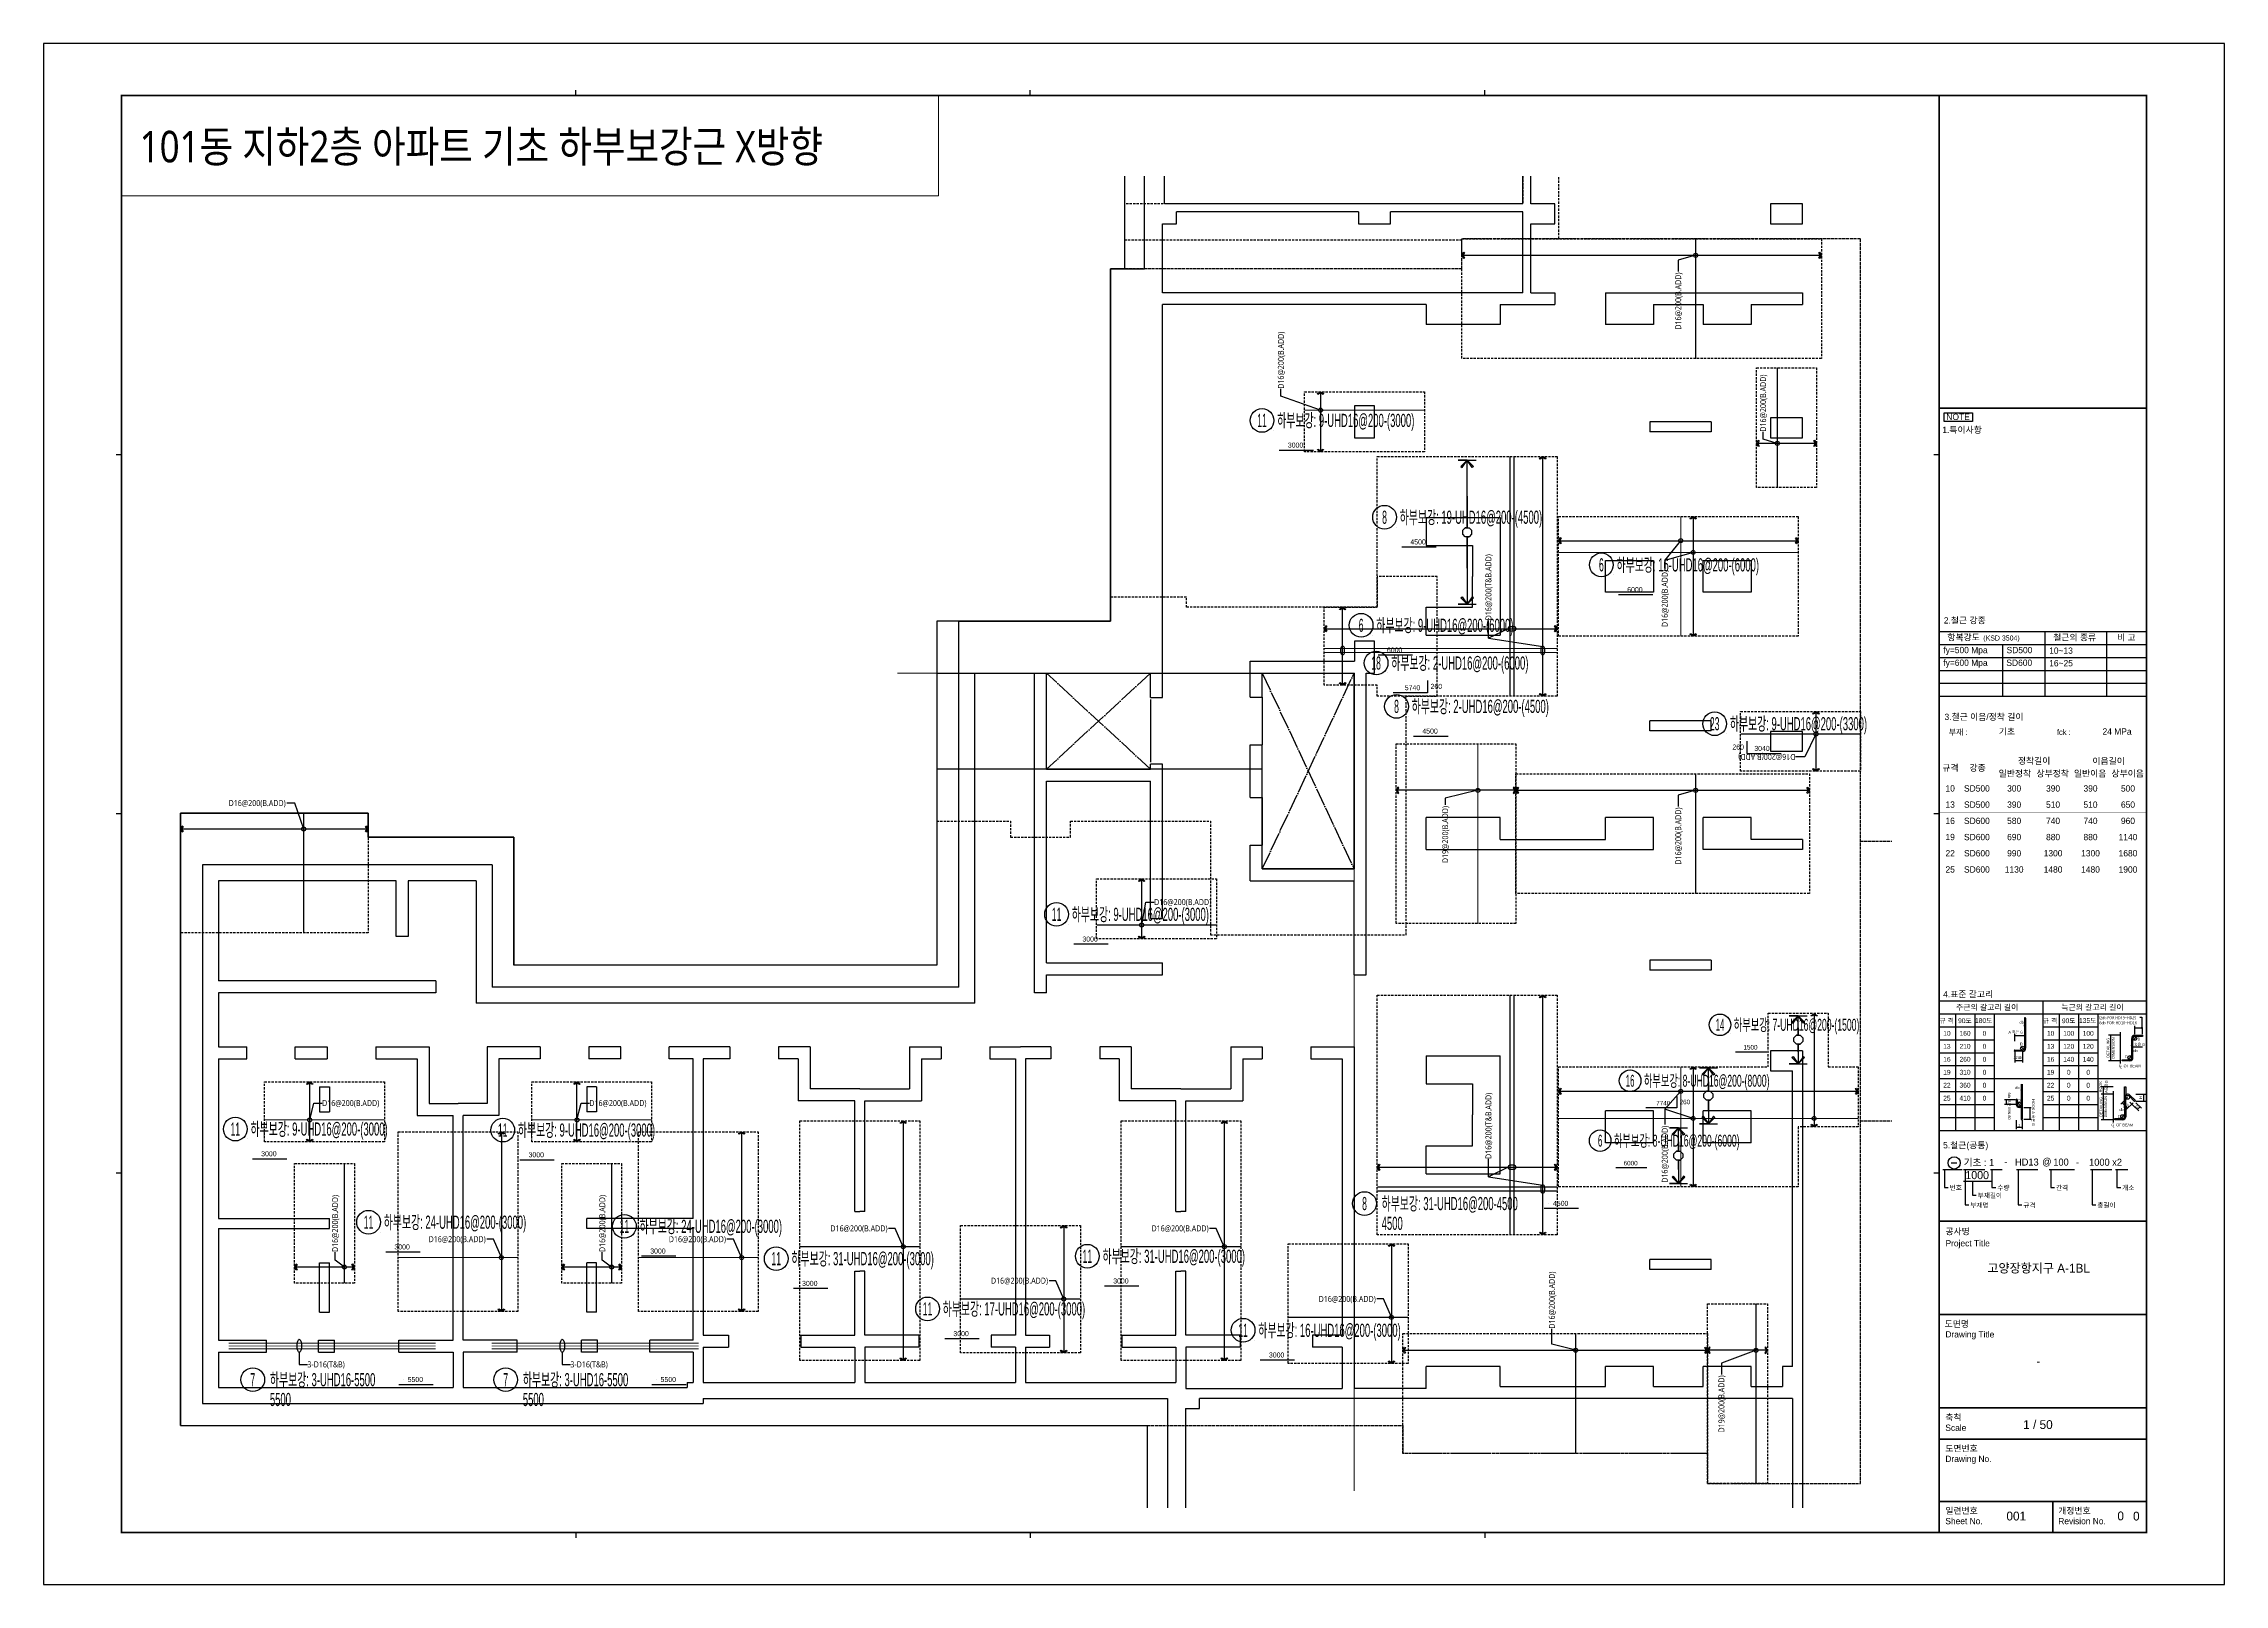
# Model space of a CAD drawing. Header units: millimetres. Extents: x 317501 to 814054, y -400799 to -14117.
# Drawn here: x 527621 to 582221, y -142411 to -103847 of the extents above; entities that cross this region are included whole.
import ezdxf
from ezdxf.enums import TextEntityAlignment as Align

# ---------------------------------------------------------------- set-up
doc = ezdxf.new("R2010")
doc.units = ezdxf.units.MM
doc.header["$LTSCALE"] = 38
for name, pattern in [('HID', [2.5, 2, -0.5]), ('HID2', [7.5, 6, -1.5]), ('XS-기초$0$DDOT', [14, 12, -1, 0, -1]), ('XS-기초$0$HID', [2.3, 1.5, -0.8])]:
    doc.linetypes.add(name, pattern=pattern)
doc.layers.get('Defpoints').update_dxf_attribs({"color": 145})
for name, color, linetype in [('00', 7, 'Continuous'), ('BAR-B', 2, 'HID2'), ('BAR-T', 2, 'Continuous'), ('DIM', 7, 'Continuous'), ('LEADER', 7, 'Continuous'), ('RP_TAG', 7, 'Continuous'), ('T', 1, 'Continuous'), ('XDIM', 7, 'Continuous'), ('XREBAR', 1, 'Continuous'), ('XS-기초$0$EL7', 7, 'Continuous'), ('XS-기초$0$OPEN', 9, 'XS-기초$0$DDOT'), ('XS-기초$0$기초꺽임', 4, 'XS-기초$0$HID'), ('XS-기초$0$기초연단', 3, 'Continuous'), ('XS-기초$0$보강구간', 6, 'XS-기초$0$HID'), ('철근변경선', 1, 'HID')]:
    doc.layers.add(name, color=color, linetype=linetype)
doc.layers.add('XTITLE', color=22, linetype='Continuous', lineweight=0)
doc.styles.add('ARIAL', font='malgun.ttf')
doc.styles.add('HYULL', font='Dotum.ttf')
doc.styles.add('RPWK1', font='Dotum.ttf', dxfattribs={"bigfont": 'whgtxt.shx'})
doc.styles.add('RPWK2', font='Dotum.ttf')
doc.styles.add('XRebarSheet', font='Hmkmrhd_0.ttf')
doc.styles.add('돋움', font='malgun.ttf')
doc.styles.add('맑은고딕', font='malgun.ttf')
doc.dimstyles.new('NDIM', dxfattribs={"dimtxt": 3, "dimasz": 1.5, "dimexe": 2, "dimexo": 2, "dimgap": 1, "dimtad": 1, "dimdec": 0, "dimdsep": 46, "dimlunit": 6, "dimtxsty": 'ARIAL', "dimblk": 'DOT', "dimcen": 1, "dimclrd": 256, "dimclre": 7, "dimclrt": 3, "dimadec": 0, "dimazin": 0, "dimtfac": 1, "dimtdec": 0, "dimtix": 1, "dimtmove": 2, "dimatfit": 3, "dimldrblk": 'DOT', "dimfxl": 0, "dimtvp": 1, "dimtolj": 1, "dimlwd": -1, "dimlwe": -1, "dimarcsym": 0})

# ---------------------------------------------------------------- blocks, each defined once
blk = doc.blocks.new('_Dot')
at = {"color": 0, "linetype": 'ByBlock', "lineweight": -2}
blk.add_line((-0.5, 0), (-1, 0), dxfattribs=at)
at = {"color": 0, "linetype": 'ByBlock', "const_width": 0.5}
blk.add_lwpolyline([(-0.25, 0, 1), (0.25, 0, 1)], format="xyb", close=True, dxfattribs=at)
blk = doc.blocks.new('*D1316')
at = {"color": 7, "transparency": 16777216}
for p, q in [((80432, 20451), (80432, 20463)), ((80477, 20451), (80477, 20463))]:
    blk.add_line(p, q, dxfattribs=at)
at = {"transparency": 16777216}
blk.add_line((80433, 20461), (80475, 20461), dxfattribs=at)
at = {"layer": 'Defpoints', "color": 0, "transparency": 16777216}
for p in [(80432, 20449), (80477, 20461), (80477, 20449)]:
    blk.add_point(p, dxfattribs=at)
at = {"transparency": 16777216, "xscale": 1.5, "yscale": 1.5, "zscale": 1.5, "rotation": 180}
blk.add_blockref('_Dot', (80432, 20461), dxfattribs=at)
at = {"transparency": 16777216, "xscale": 1.5, "yscale": 1.5, "zscale": 1.5}
blk.add_blockref('_Dot', (80477, 20461), dxfattribs=at)
blk = doc.blocks.new('*D1317')
at = {"color": 7, "transparency": 16777216}
for p, q in [((76172, 19024), (76172, 19045)), ((76217, 19024), (76217, 19045))]:
    blk.add_line(p, q, dxfattribs=at)
at = {"transparency": 16777216}
blk.add_line((76215, 19043), (76174, 19043), dxfattribs=at)
at = {"layer": 'Defpoints', "color": 0, "transparency": 16777216}
for p in [(76172, 19043), (76172, 19022), (76217, 19022)]:
    blk.add_point(p, dxfattribs=at)
at = {"transparency": 16777216, "xscale": 1.5, "yscale": 1.5, "zscale": 1.5, "rotation": 180}
blk.add_blockref('_Dot', (76172, 19043), dxfattribs=at)
at = {"transparency": 16777216, "xscale": 1.5, "yscale": 1.5, "zscale": 1.5}
blk.add_blockref('_Dot', (76217, 19043), dxfattribs=at)
blk = doc.blocks.new('*D1318')
at = {"transparency": 16777216}
blk.add_line((80158, 18181), (80199, 18181), dxfattribs=at)
at = {"layer": 'Defpoints', "color": 0, "transparency": 16777216}
for p in [(80156, 18181), (80201, 18181), (80201, 18181)]:
    blk.add_point(p, dxfattribs=at)
at = {"transparency": 16777216, "xscale": 1.5, "yscale": 1.5, "zscale": 1.5, "rotation": 180}
blk.add_blockref('_Dot', (80156, 18181), dxfattribs=at)
at = {"transparency": 16777216, "xscale": 1.5, "yscale": 1.5, "zscale": 1.5}
blk.add_blockref('_Dot', (80201, 18181), dxfattribs=at)
blk = doc.blocks.new('szdhdte')
at = {"layer": 'DIM', "color": 5}
for p, q in [((4650, 17985), (4650, 20302)), ((5150, 19605), (5150, 20302)), ((14125, 19605), (14125, 20302)), ((14325, 19605), (14325, 20302)), ((14125, 19605), (5150, 19605)), ((10010, 19405), (5450, 19405)), ((5450, 19105), (5450, 19405)), ((10010, 19405), (10010, 19105)), ((14125, 19405), (10810, 19405)), ((10810, 19105), (10810, 19405)), ((14125, 17385), (14125, 19405)), ((14925, 19605), (14325, 19605)), ((14925, 19105), (14925, 19605)), ((20325, 19605), (20325, 19105)), ((21125, 19605), (20325, 19605)), ((21125, 19105), (21125, 19605)), ((5100, 17385), (5100, 19105)), ((5100, 19105), (5450, 19105)), ((10010, 19105), (10810, 19105)), ((14325, 17385), (14325, 19105)), ((14325, 19105), (14925, 19105)), ((20325, 19105), (21125, 19105)), ((3800, 17985), (4650, 17985)), ((3800, 9160), (3800, 17985)), ((14125, 17385), (5100, 17385)), ((11700, 17085), (5100, 17085)), ((5100, 8260), (5100, 17085)), ((11700, 17085), (11700, 16585)), ((13560, 17085), (13560, 16585)), ((13560, 17085), (14925, 17085)), ((14325, 17385), (14925, 17385)), ((14925, 17385), (14925, 17085)), ((16195, 17385), (16195, 16585)), ((16195, 17385), (21125, 17385)), ((17395, 17085), (18640, 17085)), ((17395, 17085), (17395, 16585)), ((18640, 17085), (18640, 16585)), ((19840, 17085), (19840, 16585)), ((19840, 17085), (21125, 17085)), ((21125, 17385), (21125, 17085)), ((13560, 16585), (11700, 16585)), ((17395, 16585), (16195, 16585)), ((19840, 16585), (18640, 16585)), ((10410, 14555), (9910, 14555)), ((9910, 14555), (9910, 13755)), ((10410, 13755), (10410, 14555)), ((20325, 14255), (20325, 13755)), ((21125, 14255), (20325, 14255)), ((21125, 13755), (21125, 14255)), ((9910, 13755), (10410, 13755)), ((18840, 14155), (17305, 14155)), ((17305, 14155), (17305, 13905)), ((18840, 13905), (17305, 13905)), ((18840, 14155), (18840, 13905)), ((20325, 13755), (21125, 13755)), ((11700, 11760), (11700, 11060)), ((11700, 11760), (13560, 11760)), ((13560, 11760), (13560, 8810)), ((11700, 11060), (12860, 11060)), ((12860, 11060), (12860, 10285)), ((16195, 9885), (16195, 10685)), ((16195, 10685), (17395, 10685)), ((17395, 10685), (17395, 9885)), ((18640, 9885), (18640, 10685)), ((18640, 10685), (19840, 10685)), ((19840, 10685), (19840, 9885)), ((12860, 9510), (12860, 10285)), ((17395, 9885), (16195, 9885)), ((19840, 9885), (18640, 9885)), ((11700, 8810), (11700, 9510)), ((11700, 9510), (12860, 9510)), ((0, 9160), (3800, 9160)), ((0, 0), (0, 9160)), ((11700, 8810), (13560, 8810)), ((5100, 7255), (5100, 8260)), ((10410, 8660), (9910, 8660)), ((9910, 8660), (9910, 8160)), ((10410, 7860), (10410, 8660)), ((400, 7860), (1900, 7860)), ((400, -400), (400, 7860)), ((1900, -140), (1900, 7860)), ((2200, 5460), (2200, 7860)), ((2200, 7860), (4800, 7860)), ((4800, 7255), (4800, 7860)), ((7300, 8160), (9910, 8160)), ((7300, 7260), (7300, 8160)), ((7600, 7860), (9900, 7860)), ((7600, 7260), (7600, 7860)), ((9900, 2960), (9900, 7860)), ((10200, 310), (10200, 7860)), ((10200, 7860), (10410, 7860)), ((4800, 7255), (5100, 7255)), ((7300, 7260), (7600, 7260)), ((18840, 6665), (17305, 6665)), ((17305, 6415), (17305, 6665)), ((18840, 6415), (18840, 6665)), ((7300, 4750), (7300, 6070)), ((7300, 6070), (7600, 6070)), ((7600, 4750), (7600, 6070)), ((18840, 6415), (17305, 6415)), ((20325, 6405), (20325, 5905)), ((21125, 6405), (20325, 6405)), ((21125, 5905), (21125, 6405)), ((2200, 5460), (4800, 5460)), ((4800, 5460), (4800, 5585)), ((5100, 5585), (4800, 5585)), ((5100, 1720), (5100, 5585)), ((5100, 5160), (5100, 5585)), ((20325, 5905), (21125, 5905)), ((2200, 610), (2200, 5160)), ((2200, 5160), (4800, 5160)), ((4800, 1720), (4800, 5160)), ((7300, 4750), (7600, 4750)), ((13560, 4245), (11700, 4245)), ((11700, 3445), (11700, 4245)), ((13560, 3695), (13560, 4245)), ((16195, 3695), (16195, 4245)), ((17395, 4245), (16195, 4245)), ((17395, 3445), (17395, 4245)), ((18640, 3445), (18640, 4245)), ((19840, 4245), (18640, 4245)), ((19840, 3695), (19840, 4245)), ((7300, 2660), (7300, 3560)), ((7300, 3560), (7600, 3560)), ((7600, 2960), (7600, 3560)), ((11700, 3445), (17395, 3445)), ((13560, 3695), (16195, 3695)), ((21125, 3445), (18640, 3445)), ((21125, 3695), (19840, 3695)), ((21125, 3695), (21125, 3445)), ((-11685, 3060), (-18935, 3060)), ((-18935, 3060), (-18935, -10415)), ((-11685, 3060), (-11685, 0)), ((7600, 2960), (9900, 2960)), ((-14085, 2660), (-18535, 2660)), ((-18535, 2660), (-18535, 160)), ((-14085, 1270), (-14085, 2660)), ((-12085, 2660), (-13785, 2660)), ((-13785, 2660), (-13785, 1270)), ((-12085, 2660), (-12085, -400)), ((7300, 2660), (9900, 2660)), ((9900, 310), (9900, 2660)), ((4800, 1720), (5100, 1720)), ((-13785, 1270), (-14085, 1270)), ((2200, 610), (5100, 610)), ((5100, 310), (5100, 610)), ((18840, 675), (17305, 675)), ((17305, 675), (17305, 425)), ((18840, 675), (18840, 425)), ((-13095, 160), (-18535, 160)), ((-13095, 160), (-13095, -140)), ((0, 0), (-11685, 0)), ((2200, -140), (2200, 310)), ((2200, 310), (5100, 310)), ((9900, 310), (10200, 310)), ((18840, 425), (17305, 425)), ((-13095, -140), (-18535, -140)), ((-18535, -140), (-18535, -1490)), ((400, -400), (-12085, -400)), ((2200, -140), (1900, -140)), ((-18535, -1490), (-17820, -1490)), ((-17820, -1790), (-17820, -1490)), ((-16610, -1790), (-16610, -1490)), ((-16610, -1490), (-15810, -1490)), ((-15810, -1490), (-15810, -1790)), ((-14590, -1490), (-14590, -1790)), ((-14590, -1490), (-13260, -1490)), ((-13260, -1490), (-13260, -2910)), ((-10480, -1490), (-11810, -1490)), ((-11810, -1490), (-11810, -2910)), ((-10480, -1490), (-10480, -1790)), ((-9260, -1490), (-9260, -1790)), ((-8460, -1490), (-9260, -1490)), ((-8460, -1790), (-8460, -1490)), ((-7250, -1790), (-7250, -1490)), ((-6495, -1490), (-7250, -1490)), ((-5730, -1490), (-6495, -1490)), ((-5730, -1490), (-5730, -1790)), ((-3720, -1490), (-4510, -1490)), ((-4510, -1490), (-4510, -1790)), ((-3720, -1490), (-3720, -2540)), ((-1230, -1490), (-440, -1490)), ((-1230, -1490), (-1230, -2540)), ((-440, -1490), (-440, -1790)), ((780, -1490), (1545, -1490)), ((780, -1490), (780, -1790)), ((2310, -1490), (1545, -1490)), ((2310, -1490), (2310, -1790)), ((4320, -1490), (3530, -1490)), ((3530, -1490), (3530, -1790)), ((4320, -1490), (4320, -2540)), ((6810, -1490), (7600, -1490)), ((6810, -1490), (6810, -2540)), ((7600, -1490), (7600, -1790)), ((8820, -1490), (9600, -1490)), ((8820, -1490), (8820, -1790)), ((9600, -1490), (9900, -1490)), ((9900, -1490), (9900, -10045)), ((20325, -1595), (20325, -2095)), ((21125, -1595), (20325, -1595)), ((21125, -1595), (21125, -13028)), ((-18535, -1790), (-17820, -1790)), ((-18535, -1790), (-18535, -5785)), ((-16610, -1790), (-15810, -1790)), ((-14590, -1790), (-13560, -1790)), ((-13560, -1790), (-13560, -3210)), ((-10480, -1790), (-11510, -1790)), ((-11510, -1790), (-11510, -3210)), ((-8460, -1790), (-9260, -1790)), ((-6645, -1790), (-7250, -1790)), ((-6645, -5785), (-6645, -1790)), ((-6395, -1790), (-6395, -8710)), ((-5730, -1790), (-6395, -1790)), ((-4020, -1790), (-4510, -1790)), ((-4020, -1790), (-4020, -2840)), ((-930, -1790), (-440, -1790)), ((-930, -1790), (-930, -2840)), ((780, -1790), (1420, -1790)), ((1420, -1790), (1420, -8710)), ((1670, -1790), (1670, -8710)), ((2310, -1790), (1670, -1790)), ((4020, -1790), (3530, -1790)), ((4020, -1790), (4020, -2840)), ((7110, -1790), (7600, -1790)), ((7110, -1790), (7110, -2840)), ((8820, -1790), (9600, -1790)), ((9600, -1790), (9600, -8710)), ((11700, -1720), (11700, -2420)), ((11700, -1720), (13560, -1720)), ((13560, -4670), (13560, -1720)), ((20325, -2095), (20875, -2095)), ((20875, -9495), (20875, -2095)), ((-16005, -2490), (-16005, -3120)), ((-16005, -2490), (-15755, -2490)), ((-15755, -2490), (-15755, -3120)), ((-9315, -2490), (-9315, -3120)), ((-9065, -2490), (-9315, -2490)), ((-9065, -2490), (-9065, -3120)), ((-2475, -2540), (-3720, -2540)), ((-2475, -2540), (-1230, -2540)), ((5565, -2540), (4320, -2540)), ((5565, -2540), (6810, -2540)), ((11700, -2420), (12860, -2420)), ((12860, -2420), (12860, -3195)), ((-16005, -3120), (-15755, -3120)), ((-13560, -3210), (-12660, -3210)), ((-13260, -2910), (-12535, -2910)), ((-12660, -8830), (-12660, -3210)), ((-11810, -2910), (-12535, -2910)), ((-12410, -8830), (-12410, -3210)), ((-11510, -3210), (-12410, -3210)), ((-9065, -3120), (-9315, -3120)), ((-2600, -2840), (-4020, -2840)), ((-2600, -5610), (-2600, -2840)), ((-2350, -5610), (-2350, -2840)), ((-2350, -2840), (-930, -2840)), ((5440, -2840), (4020, -2840)), ((5440, -5610), (5440, -2840)), ((5690, -5610), (5690, -2840)), ((5690, -2840), (7110, -2840)), ((12860, -3970), (12860, -3195)), ((16195, -3895), (16195, -3095)), ((17395, -3095), (16195, -3095)), ((17395, -3895), (17395, -3095)), ((18640, -3895), (18640, -3095)), ((19840, -3095), (18640, -3095)), ((19840, -3895), (19840, -3095)), ((11700, -4670), (11700, -3970)), ((11700, -3970), (12860, -3970)), ((17395, -3895), (16195, -3895)), ((19840, -3895), (18640, -3895)), ((11700, -4670), (13560, -4670)), ((-18535, -5785), (-15755, -5785)), ((-15755, -6035), (-15755, -5785)), ((-6645, -5785), (-9315, -5785)), ((-9315, -6035), (-9315, -5785)), ((-2600, -5610), (-2475, -5610)), ((-2350, -5610), (-2475, -5610)), ((5440, -5610), (5565, -5610)), ((5690, -5610), (5565, -5610)), ((-18535, -6035), (-15755, -6035)), ((-18535, -6035), (-18535, -8830)), ((-6645, -6035), (-9315, -6035)), ((-6645, -8830), (-6645, -6035)), ((-16005, -8130), (-16005, -6895)), ((-16005, -6895), (-15755, -6895)), ((-15755, -8130), (-15755, -6895)), ((-9315, -8130), (-9315, -6895)), ((-9065, -6895), (-9315, -6895)), ((-9065, -8130), (-9065, -6895)), ((18840, -6815), (17305, -6815)), ((17305, -7065), (17305, -6815)), ((18840, -7065), (17305, -7065)), ((18840, -7065), (18840, -6815)), ((-2600, -8710), (-2600, -7110)), ((-2600, -7110), (-2475, -7110)), ((-2350, -7110), (-2475, -7110)), ((-2350, -8710), (-2350, -7110)), ((5440, -8710), (5440, -7110)), ((5440, -7110), (5565, -7110)), ((5690, -7110), (5565, -7110)), ((5690, -8710), (5690, -7110)), ((-16005, -8130), (-15755, -8130)), ((-9065, -8130), (-9315, -8130)), ((-6395, -8710), (-5765, -8710)), ((-5765, -8710), (-5765, -9010)), ((-3955, -8710), (-2600, -8710)), ((-3955, -8710), (-3955, -9010)), ((-995, -8710), (-2350, -8710)), ((-995, -8710), (-995, -9010)), ((1420, -8710), (815, -8710)), ((815, -8710), (815, -9010)), ((1670, -8710), (2275, -8710)), ((2275, -8710), (2275, -9010)), ((4085, -8710), (5440, -8710)), ((4085, -8710), (4085, -9010)), ((7045, -8710), (5690, -8710)), ((7045, -8710), (7045, -9010)), ((9600, -8710), (8855, -8710)), ((8855, -8710), (8855, -9010)), ((-18535, -8830), (-17335, -8830)), ((-18535, -9130), (-17335, -9130)), ((-18535, -9130), (-18535, -10015)), ((-17335, -9130), (-17335, -8830)), ((-16025, -8830), (-15625, -8830)), ((-16025, -9130), (-16025, -8830)), ((-16025, -9130), (-15625, -9130)), ((-15625, -9130), (-15625, -8830)), ((-14015, -8830), (-12660, -8830)), ((-14015, -9130), (-14015, -8830)), ((-14015, -9130), (-12660, -9130)), ((-12660, -9130), (-12660, -10015)), ((-11055, -8830), (-12410, -8830)), ((-11055, -9130), (-12410, -9130)), ((-12410, -9130), (-12410, -10015)), ((-11055, -9130), (-11055, -8830)), ((-9045, -8830), (-9445, -8830)), ((-9445, -9130), (-9445, -8830)), ((-9045, -9130), (-9445, -9130)), ((-9045, -9130), (-9045, -8830)), ((-7735, -9130), (-7735, -8830)), ((-6645, -8830), (-7735, -8830)), ((-6645, -9130), (-7735, -9130)), ((-6645, -9130), (-6645, -9895)), ((-6395, -9010), (-6395, -9895)), ((-6395, -9010), (-5765, -9010)), ((-3955, -9010), (-2600, -9010)), ((-2600, -9010), (-2600, -9895)), ((-995, -9010), (-2350, -9010)), ((-2350, -9010), (-2350, -9895)), ((1420, -9010), (815, -9010)), ((1420, -9010), (1420, -9895)), ((1670, -9010), (1670, -9895)), ((1670, -9010), (2275, -9010)), ((4085, -9010), (5440, -9010)), ((5440, -9010), (5440, -9895)), ((7045, -9010), (5690, -9010)), ((5690, -9010), (5690, -10045)), ((9600, -9010), (8855, -9010)), ((9600, -9010), (9600, -10045)), ((13560, -9495), (11700, -9495)), ((11700, -10045), (11700, -9495)), ((13560, -9995), (13560, -9495)), ((16195, -9995), (16195, -9495)), ((17395, -9495), (16195, -9495)), ((17395, -9995), (17395, -9495)), ((19840, -9495), (18640, -9495)), ((18640, -9995), (18640, -9495)), ((19840, -9995), (19840, -9495)), ((20625, -9495), (20625, -9995)), ((20875, -9495), (20625, -9495)), ((-18535, -10015), (-12660, -10015)), ((-12410, -10015), (-6795, -10015)), ((-6795, -9895), (-6795, -10015)), ((-6795, -9895), (-6645, -9895)), ((-6395, -9895), (-2600, -9895)), ((-6395, -10295), (-6395, -10415)), ((-6395, -10295), (5225, -10295)), ((-2350, -9895), (1420, -9895)), ((1670, -9895), (5440, -9895)), ((5225, -10295), (5225, -13028)), ((5690, -10045), (9600, -10045)), ((20875, -10295), (6025, -10295)), ((6025, -10545), (6025, -10295)), ((11700, -10045), (9900, -10045)), ((13560, -9995), (16195, -9995)), ((17395, -9995), (18640, -9995)), ((19840, -9995), (20625, -9995)), ((20875, -10295), (20875, -13028)), ((-18935, -10415), (-6395, -10415)), ((5675, -10545), (5675, -13028)), ((5675, -10545), (6025, -10545))]:
    blk.add_line(p, q, dxfattribs=at)
at = {"layer": 'XS-기초$0$EL7'}
for p, q in [((4800, 7205), (4800, 5635)), ((7600, 7260), (7600, 6070)), ((7600, 4750), (7600, 3560))]:
    blk.add_line(p, q, dxfattribs=at)
at = {"layer": 'XS-기초$0$OPEN'}
for p, q in [((4800, 7860), (2200, 5460)), ((4800, 5460), (2200, 7860)), ((7600, 2960), (9900, 7860)), ((7600, 7860), (9900, 2960))]:
    blk.add_line(p, q, dxfattribs=at)
at = {"layer": 'XS-기초$0$기초꺽임', "color": 6}
for points in [[(14125, 20302), (14125, 19605), (4150, 19605), (4150, 18705), (12600, 18705)], [(15025, 18735), (15025, 20302)]]:
    blk.add_lwpolyline(points, dxfattribs=at)
at = {"layer": 'XS-기초$0$기초꺽임', "color": 8}
blk.add_lwpolyline([(3800, 9160), (-550, 9160), (-550, 7860), (9900, 7860), (9900, 2960), (7600, 2960), (7600, 5460), (-550, 5460), (-550, 4160), (1300, 4160), (1300, 3760), (2800, 3760), (2800, 4160), (6300, 4160), (6300, 1310), (11200, 1310), (11200, 7285), (11980, 7285), (11980, 10285), (10480, 10285), (10480, 9510), (5700, 9510), (5700, 9760), (3800, 9760)], close=True, dxfattribs=at)
at = {"layer": 'XS-기초$0$기초연단'}
for p, q in [((4150, 20302), (4150, 17985)), ((4150, 17985), (3800, 17985)), ((3800, 17985), (3800, 9160)), ((-550, 9160), (-550, 550)), ((3800, 9160), (-550, 9160)), ((-19485, -10965), (-19485, 4360)), ((-19485, 4360), (-14785, 4360)), ((-14785, 4360), (-14785, 3760)), ((-14785, 3760), (-11135, 3760)), ((-11135, 3760), (-11135, 550)), ((-550, 550), (-11135, 550)), ((-19485, -10965), (4725, -10965)), ((4725, -13028), (4725, -10965))]:
    blk.add_line(p, q, dxfattribs=at)
at = {"layer": 'XS-기초$0$기초연단', "color": 4, "linetype": 'HID'}
for p, q in [((22575, 18735), (12600, 18735)), ((12600, 17985), (12600, 18735)), ((22575, -12420), (22575, 18735)), ((12600, 17985), (4150, 17985)), ((4725, -10965), (11120, -10965)), ((11120, -10965), (11120, -11670)), ((18750, -11670), (11120, -11670)), ((18750, -11670), (18750, -12420)), ((18750, -12420), (22575, -12420))]:
    blk.add_line(p, q, dxfattribs=at)
at = {"layer": 'XS-기초$0$기초연단'}
blk.add_lwpolyline([(4150, 20302), (4150, 17985), (3800, 17985), (3800, 9160), (-550, 9160), (-550, 7860), (9900, 7860), (9900, 2960), (7600, 2960), (7600, 5460), (-550, 5460), (-550, 550), (-11135, 550), (-11135, 3760), (-14785, 3760), (-14785, 4360), (-19485, 4360), (-19485, -10965), (4725, -10965)], dxfattribs=at)
at = {"layer": 'XS-기초$0$기초연단', "color": 4, "linetype": 'HID'}
for points in [[(22575, 3655), (23362, 3655)], [(22575, -3345), (23362, -3345)]]:
    blk.add_lwpolyline(points, dxfattribs=at)
at = {"layer": '철근변경선', "ltscale": 2, "const_width": 30}
blk.add_lwpolyline([(9900, -12612), (9900, 7860), (-1534, 7860)], dxfattribs=at)
blk = doc.blocks.new('*U1073', base_point=(532561.2299, -137287.2963))
at = {"layer": 'RP_TAG', "color": 0, "linetype": 'Continuous', "ltscale": 100}
blk.add_circle((532857.2299, -137287.2963), 297, dxfattribs=at)
at = {"layer": 'RP_TAG', "color": 0, "linetype": 'Continuous', "ltscale": 100, "style": 'RPWK1', "width": 0.5}
blk.add_text('7', height=330, dxfattribs=at).set_placement((532857.2299, -137287.2963), align=Align.MIDDLE_CENTER)
at = {"layer": 'RP_TAG', "color": 0, "linetype": 'Continuous', "ltscale": 100, "style": 'RPWK1', "width": 0.55}
for s, p in [('하부보강: 3-UHD16-5500', (533286.2299, -137287.2963)), ('5500', (533286.2299, -137782.2963))]:
    blk.add_text(s, height=330, dxfattribs=at).set_placement(p, align=Align.MIDDLE_LEFT)
blk = doc.blocks.new('*U1074', base_point=(538893.865, -137287.2963))
at = {"layer": 'RP_TAG', "color": 0, "linetype": 'Continuous', "ltscale": 100}
blk.add_circle((539189.865, -137287.2963), 297, dxfattribs=at)
at = {"layer": 'RP_TAG', "color": 0, "linetype": 'Continuous', "ltscale": 100, "style": 'RPWK1', "width": 0.5}
blk.add_text('7', height=330, dxfattribs=at).set_placement((539189.865, -137287.2963), align=Align.MIDDLE_CENTER)
at = {"layer": 'RP_TAG', "color": 0, "linetype": 'Continuous', "ltscale": 100, "style": 'RPWK1', "width": 0.55}
for s, p in [('하부보강: 3-UHD16-5500', (539618.865, -137287.2963)), ('5500', (539618.865, -137782.2963))]:
    blk.add_text(s, height=330, dxfattribs=at).set_placement(p, align=Align.MIDDLE_LEFT)
blk = doc.blocks.new('*U1075', base_point=(560396.373, -132879.2514))
at = {"layer": 'RP_TAG', "color": 0, "linetype": 'Continuous', "ltscale": 100}
blk.add_circle((560692.373, -132879.2514), 297, dxfattribs=at)
at = {"layer": 'RP_TAG', "color": 0, "linetype": 'Continuous', "ltscale": 100, "style": 'RPWK1', "width": 0.55}
for s, p in [('하부보강: 31-UHD16@200-4500', (561121.373, -132879.2514)), ('4500', (561121.373, -133374.2514))]:
    blk.add_text(s, height=330, dxfattribs=at).set_placement(p, align=Align.MIDDLE_LEFT)
at = {"layer": 'RP_TAG', "color": 0, "linetype": 'Continuous', "ltscale": 100, "style": 'RPWK1', "width": 0.5}
blk.add_text('8', height=330, dxfattribs=at).set_placement((560692.373, -132879.2514), align=Align.MIDDLE_CENTER)
blk = doc.blocks.new('*U1098', base_point=(567611.9398, -129805.1809))
at = {"layer": 'RP_TAG', "color": 0, "linetype": 'Continuous', "ltscale": 100}
blk.add_circle((567341.9398, -129805.1809), 270, dxfattribs=at)
at = {"layer": 'RP_TAG', "color": 0, "linetype": 'Continuous', "ltscale": 100, "style": 'RPWK1', "width": 0.5}
blk.add_text('16', height=300, dxfattribs=at).set_placement((567341.9398, -129805.1809), align=Align.MIDDLE_CENTER)
at = {"layer": 'RP_TAG', "color": 0, "linetype": 'Continuous', "ltscale": 100, "style": 'RPWK1', "width": 0.55}
blk.add_text('하부보강: 8-UHD16@200-(8000)', height=300, dxfattribs=at).set_placement((567686.9398, -129805.1809), align=Align.MIDDLE_LEFT)
blk = doc.blocks.new('*U1104', base_point=(569756.4987, -120869.3185))
at = {"layer": 'RP_TAG', "color": 0, "linetype": 'Continuous', "ltscale": 100}
blk.add_circle((569459.4987, -120869.3185), 297, dxfattribs=at)
at = {"layer": 'RP_TAG', "color": 0, "linetype": 'Continuous', "ltscale": 100, "style": 'RPWK1', "width": 0.55}
blk.add_text('하부보강: 9-UHD16@200-(3300)', height=330, dxfattribs=at).set_placement((569838.9987, -120869.3185), align=Align.MIDDLE_LEFT)
at = {"layer": 'RP_TAG', "color": 0, "linetype": 'Continuous', "ltscale": 100, "style": 'RPWK1', "width": 0.5}
blk.add_text('23', height=330, dxfattribs=at).set_placement((569459.4987, -120869.3185), align=Align.MIDDLE_CENTER)
blk = doc.blocks.new('*U1106', base_point=(561279.1273, -119350.1809))
at = {"layer": 'RP_TAG', "color": 0, "linetype": 'Continuous', "ltscale": 100}
blk.add_circle((560982.1273, -119350.1809), 297, dxfattribs=at)
at = {"layer": 'RP_TAG', "color": 0, "linetype": 'Continuous', "ltscale": 100, "style": 'RPWK1', "width": 0.5}
blk.add_text('18', height=330, dxfattribs=at).set_placement((560982.1273, -119350.1809), align=Align.MIDDLE_CENTER)
at = {"layer": 'RP_TAG', "color": 0, "linetype": 'Continuous', "ltscale": 100, "style": 'RPWK1', "width": 0.55}
blk.add_text('하부보강: 2-UHD16@200-(6000)', height=330, dxfattribs=at).set_placement((561361.6273, -119350.1809), align=Align.MIDDLE_LEFT)
blk = doc.blocks.new('*U1110', base_point=(561490.5559, -115700.1809))
at = {"layer": 'RP_TAG', "color": 0, "linetype": 'Continuous', "ltscale": 100}
blk.add_circle((561193.5559, -115700.1809), 297, dxfattribs=at)
at = {"layer": 'RP_TAG', "color": 0, "linetype": 'Continuous', "ltscale": 100, "style": 'RPWK1', "width": 0.5}
blk.add_text('8', height=330, dxfattribs=at).set_placement((561193.5559, -115700.1809), align=Align.MIDDLE_CENTER)
at = {"layer": 'RP_TAG', "color": 0, "linetype": 'Continuous', "ltscale": 100, "style": 'RPWK1', "width": 0.55}
blk.add_text('하부보강: 19-UHD16@200-(4500)', height=330, dxfattribs=at).set_placement((561573.0559, -115700.1809), align=Align.MIDDLE_LEFT)
blk = doc.blocks.new('*U1111', base_point=(561790.799, -120435.0849))
at = {"layer": 'RP_TAG', "color": 0, "linetype": 'Continuous', "ltscale": 100}
blk.add_circle((561493.799, -120435.0849), 297, dxfattribs=at)
at = {"layer": 'RP_TAG', "color": 0, "linetype": 'Continuous', "ltscale": 100, "style": 'RPWK1', "width": 0.5}
blk.add_text('8', height=330, dxfattribs=at).set_placement((561493.799, -120435.0849), align=Align.MIDDLE_CENTER)
at = {"layer": 'RP_TAG', "color": 0, "linetype": 'Continuous', "ltscale": 100, "style": 'RPWK1', "width": 0.55}
blk.add_text('하부보강: 2-UHD16@200-(4500)', height=330, dxfattribs=at).set_placement((561873.299, -120435.0849), align=Align.MIDDLE_LEFT)
blk = doc.blocks.new('*U1113', base_point=(566919.5608, -116892.9607))
at = {"layer": 'RP_TAG', "color": 0, "linetype": 'Continuous', "ltscale": 100}
blk.add_circle((566622.5608, -116892.9607), 297, dxfattribs=at)
at = {"layer": 'RP_TAG', "color": 0, "linetype": 'Continuous', "ltscale": 100, "style": 'RPWK1', "width": 0.5}
blk.add_text('6', height=330, dxfattribs=at).set_placement((566622.5608, -116892.9607), align=Align.MIDDLE_CENTER)
at = {"layer": 'RP_TAG', "color": 0, "linetype": 'Continuous', "ltscale": 100, "style": 'RPWK1', "width": 0.55}
blk.add_text('하부보강: 16-UHD16@200-(6000)', height=330, dxfattribs=at).set_placement((567002.0608, -116892.9607), align=Align.MIDDLE_LEFT)
blk = doc.blocks.new('*U1114', base_point=(566861.9398, -131305.1809))
at = {"layer": 'RP_TAG', "color": 0, "linetype": 'Continuous', "ltscale": 100}
blk.add_circle((566591.9398, -131305.1809), 270, dxfattribs=at)
at = {"layer": 'RP_TAG', "color": 0, "linetype": 'Continuous', "ltscale": 100, "style": 'RPWK1', "width": 0.5}
blk.add_text('6', height=300, dxfattribs=at).set_placement((566591.9398, -131305.1809), align=Align.MIDDLE_CENTER)
at = {"layer": 'RP_TAG', "color": 0, "linetype": 'Continuous', "ltscale": 100, "style": 'RPWK1', "width": 0.55}
blk.add_text('하부보강: 8-UHD16@200-(6000)', height=300, dxfattribs=at).set_placement((566936.9398, -131305.1809), align=Align.MIDDLE_LEFT)
blk = doc.blocks.new('*U1115', base_point=(560904.1273, -118405.1809))
at = {"layer": 'RP_TAG', "color": 0, "linetype": 'Continuous', "ltscale": 100}
blk.add_circle((560607.1273, -118405.1809), 297, dxfattribs=at)
at = {"layer": 'RP_TAG', "color": 0, "linetype": 'Continuous', "ltscale": 100, "style": 'RPWK1', "width": 0.5}
blk.add_text('6', height=330, dxfattribs=at).set_placement((560607.1273, -118405.1809), align=Align.MIDDLE_CENTER)
at = {"layer": 'RP_TAG', "color": 0, "linetype": 'Continuous', "ltscale": 100, "style": 'RPWK1', "width": 0.55}
blk.add_text('하부보강: 9-UHD16@200-(6000)', height=330, dxfattribs=at).set_placement((560986.6273, -118405.1809), align=Align.MIDDLE_LEFT)
blk = doc.blocks.new('*U1120', base_point=(569861.9398, -128405.1809))
at = {"layer": 'RP_TAG', "color": 0, "linetype": 'Continuous', "ltscale": 100}
blk.add_circle((569591.9398, -128405.1809), 270, dxfattribs=at)
at = {"layer": 'RP_TAG', "color": 0, "linetype": 'Continuous', "ltscale": 100, "style": 'RPWK1', "width": 0.5}
blk.add_text('14', height=300, dxfattribs=at).set_placement((569591.9398, -128405.1809), align=Align.MIDDLE_CENTER)
at = {"layer": 'RP_TAG', "color": 0, "linetype": 'Continuous', "ltscale": 100, "style": 'RPWK1', "width": 0.55}
blk.add_text('하부보강: 7-UHD16@200-(1500)', height=300, dxfattribs=at).set_placement((569936.9398, -128405.1809), align=Align.MIDDLE_LEFT)
blk = doc.blocks.new('*U1128', base_point=(558422.9227, -113277.437))
at = {"layer": 'RP_TAG', "color": 0, "linetype": 'Continuous', "ltscale": 100}
blk.add_circle((558125.9227, -113277.437), 297, dxfattribs=at)
at = {"layer": 'RP_TAG', "color": 0, "linetype": 'Continuous', "ltscale": 100, "style": 'RPWK1', "width": 0.5}
blk.add_text('11', height=330, dxfattribs=at).set_placement((558125.9227, -113277.437), align=Align.MIDDLE_CENTER)
at = {"layer": 'RP_TAG', "color": 0, "linetype": 'Continuous', "ltscale": 100, "style": 'RPWK1', "width": 0.55}
blk.add_text('하부보강: 9-UHD16@200-(3000)', height=330, dxfattribs=at).set_placement((558505.4227, -113277.437), align=Align.MIDDLE_LEFT)
blk = doc.blocks.new('*U1129', base_point=(557949.4174, -136050.5821))
at = {"layer": 'RP_TAG', "color": 0, "linetype": 'Continuous', "ltscale": 100}
blk.add_circle((557652.4174, -136050.5821), 297, dxfattribs=at)
at = {"layer": 'RP_TAG', "color": 0, "linetype": 'Continuous', "ltscale": 100, "style": 'RPWK1', "width": 0.5}
blk.add_text('11', height=330, dxfattribs=at).set_placement((557652.4174, -136050.5821), align=Align.MIDDLE_CENTER)
at = {"layer": 'RP_TAG', "color": 0, "linetype": 'Continuous', "ltscale": 100, "style": 'RPWK1', "width": 0.55}
blk.add_text('하부보강: 16-UHD16@200-(3000)', height=330, dxfattribs=at).set_placement((558031.9174, -136050.5821), align=Align.MIDDLE_LEFT)
blk = doc.blocks.new('*U1130', base_point=(554050.234, -134198.1445))
at = {"layer": 'RP_TAG', "color": 0, "linetype": 'Continuous', "ltscale": 100}
blk.add_circle((553753.234, -134198.1445), 297, dxfattribs=at)
at = {"layer": 'RP_TAG', "color": 0, "linetype": 'Continuous', "ltscale": 100, "style": 'RPWK1', "width": 0.5}
blk.add_text('11', height=330, dxfattribs=at).set_placement((553753.234, -134198.1445), align=Align.MIDDLE_CENTER)
at = {"layer": 'RP_TAG', "color": 0, "linetype": 'Continuous', "ltscale": 100, "style": 'RPWK1', "width": 0.55}
blk.add_text('하부보강: 31-UHD16@200-(3000)', height=330, dxfattribs=at).set_placement((554132.734, -134198.1445), align=Align.MIDDLE_LEFT)
blk = doc.blocks.new('*U1131', base_point=(550048.6383, -135515.873))
at = {"layer": 'RP_TAG', "color": 0, "linetype": 'Continuous', "ltscale": 100}
blk.add_circle((549751.6383, -135515.873), 297, dxfattribs=at)
at = {"layer": 'RP_TAG', "color": 0, "linetype": 'Continuous', "ltscale": 100, "style": 'RPWK1', "width": 0.5}
blk.add_text('11', height=330, dxfattribs=at).set_placement((549751.6383, -135515.873), align=Align.MIDDLE_CENTER)
at = {"layer": 'RP_TAG', "color": 0, "linetype": 'Continuous', "ltscale": 100, "style": 'RPWK1', "width": 0.55}
blk.add_text('하부보강: 17-UHD16@200-(3000)', height=330, dxfattribs=at).set_placement((550131.1383, -135515.873), align=Align.MIDDLE_LEFT)
blk = doc.blocks.new('*U1132', base_point=(546260.6788, -134258.07))
at = {"layer": 'RP_TAG', "color": 0, "linetype": 'Continuous', "ltscale": 100}
blk.add_circle((545963.6788, -134258.07), 297, dxfattribs=at)
at = {"layer": 'RP_TAG', "color": 0, "linetype": 'Continuous', "ltscale": 100, "style": 'RPWK1', "width": 0.5}
blk.add_text('11', height=330, dxfattribs=at).set_placement((545963.6788, -134258.07), align=Align.MIDDLE_CENTER)
at = {"layer": 'RP_TAG', "color": 0, "linetype": 'Continuous', "ltscale": 100, "style": 'RPWK1', "width": 0.55}
blk.add_text('하부보강: 31-UHD16@200-(3000)', height=330, dxfattribs=at).set_placement((546343.1788, -134258.07), align=Align.MIDDLE_LEFT)
blk = doc.blocks.new('*U1133', base_point=(542458.6156, -133448.7469))
at = {"layer": 'RP_TAG', "color": 0, "linetype": 'Continuous', "ltscale": 100}
blk.add_circle((542161.6156, -133448.7469), 297, dxfattribs=at)
at = {"layer": 'RP_TAG', "color": 0, "linetype": 'Continuous', "ltscale": 100, "style": 'RPWK1', "width": 0.5}
blk.add_text('11', height=330, dxfattribs=at).set_placement((542161.6156, -133448.7469), align=Align.MIDDLE_CENTER)
at = {"layer": 'RP_TAG', "color": 0, "linetype": 'Continuous', "ltscale": 100, "style": 'RPWK1', "width": 0.55}
blk.add_text('하부보강: 24-UHD16@200-(3000)', height=330, dxfattribs=at).set_placement((542541.1156, -133448.7469), align=Align.MIDDLE_LEFT)
blk = doc.blocks.new('*U1134', base_point=(536053.6969, -133346.113))
at = {"layer": 'RP_TAG', "color": 0, "linetype": 'Continuous', "ltscale": 100}
blk.add_circle((535756.6969, -133346.113), 297, dxfattribs=at)
at = {"layer": 'RP_TAG', "color": 0, "linetype": 'Continuous', "ltscale": 100, "style": 'RPWK1', "width": 0.5}
blk.add_text('11', height=330, dxfattribs=at).set_placement((535756.6969, -133346.113), align=Align.MIDDLE_CENTER)
at = {"layer": 'RP_TAG', "color": 0, "linetype": 'Continuous', "ltscale": 100, "style": 'RPWK1', "width": 0.55}
blk.add_text('하부보강: 24-UHD16@200-(3000)', height=330, dxfattribs=at).set_placement((536136.1969, -133346.113), align=Align.MIDDLE_LEFT)
blk = doc.blocks.new('*U1135', base_point=(539412.8361, -131040.025))
at = {"layer": 'RP_TAG', "color": 0, "linetype": 'Continuous', "ltscale": 100}
blk.add_circle((539115.8361, -131040.025), 297, dxfattribs=at)
at = {"layer": 'RP_TAG', "color": 0, "linetype": 'Continuous', "ltscale": 100, "style": 'RPWK1', "width": 0.5}
blk.add_text('11', height=330, dxfattribs=at).set_placement((539115.8361, -131040.025), align=Align.MIDDLE_CENTER)
at = {"layer": 'RP_TAG', "color": 0, "linetype": 'Continuous', "ltscale": 100, "style": 'RPWK1', "width": 0.55}
blk.add_text('하부보강: 9-UHD16@200-(3000)', height=330, dxfattribs=at).set_placement((539495.3361, -131040.025), align=Align.MIDDLE_LEFT)
blk = doc.blocks.new('*U1136', base_point=(532717.9364, -131014.3891))
at = {"layer": 'RP_TAG', "color": 0, "linetype": 'Continuous', "ltscale": 100}
blk.add_circle((532420.9364, -131014.3891), 297, dxfattribs=at)
at = {"layer": 'RP_TAG', "color": 0, "linetype": 'Continuous', "ltscale": 100, "style": 'RPWK1', "width": 0.5}
blk.add_text('11', height=330, dxfattribs=at).set_placement((532420.9364, -131014.3891), align=Align.MIDDLE_CENTER)
at = {"layer": 'RP_TAG', "color": 0, "linetype": 'Continuous', "ltscale": 100, "style": 'RPWK1', "width": 0.55}
blk.add_text('하부보강: 9-UHD16@200-(3000)', height=330, dxfattribs=at).set_placement((532800.4364, -131014.3891), align=Align.MIDDLE_LEFT)
blk = doc.blocks.new('*U1137', base_point=(553279.3684, -125639.7838))
at = {"layer": 'RP_TAG', "color": 0, "linetype": 'Continuous', "ltscale": 100}
blk.add_circle((552982.3684, -125639.7838), 297, dxfattribs=at)
at = {"layer": 'RP_TAG', "color": 0, "linetype": 'Continuous', "ltscale": 100, "style": 'RPWK1', "width": 0.5}
blk.add_text('11', height=330, dxfattribs=at).set_placement((552982.3684, -125639.7838), align=Align.MIDDLE_CENTER)
at = {"layer": 'RP_TAG', "color": 0, "linetype": 'Continuous', "ltscale": 100, "style": 'RPWK1', "width": 0.55}
blk.add_text('하부보강: 9-UHD16@200-(3000)', height=330, dxfattribs=at).set_placement((553361.8684, -125639.7838), align=Align.MIDDLE_LEFT)
blk = doc.blocks.new('dhs_sheet2e')
h = blk.add_hatch(color=256)
edge = h.paths.add_edge_path()
edge.add_line((76299, 21797), (76299, 20646.2))
edge.add_arc((76224.2, 20646.2), 74.7, -90, 0, ccw=False)
edge.add_line((76224.2, 20571.5), (75925.3, 20571.5))
edge.add_arc((75925.3, 20549.1), 22.4, 90, 270)
edge.add_line((75925.3, 20526.7), (76224.2, 20526.7))
edge.add_arc((76224.2, 20646.2), 119.6, 270, 360)
edge.add_line((76343.8, 20646.2), (76343.8, 21797))
edge.add_arc((76321.4, 21797), 22.4, 0, 180)
blk.add_hatch(color=256).paths.add_polyline_path([(80850.3, 21144.3), (80551.4, 21144.3, 0.4142136), (80431.9, 21024.7), (80431.9, 20621.2), (80431.9, 20277.5, -0.4142136), (80357.1, 20202.7), (80058.2, 20202.7), (80058.2, 20157.9), (80357.1, 20157.9, 0.4142136), (80476.7, 20277.5), (80476.7, 20621.2), (80476.7, 21024.7, -0.4142136), (80551.4, 21099.4), (80850.3, 21099.4)])
h = blk.add_hatch(color=256)
h.paths.add_polyline_path([(76216.8, 18481.2, -0.2277351), (76172, 18387.9), (76172, 17913.3, 1), (76216.8, 17913.3)])
h.paths.add_polyline_path([(76216.8, 19258.4, 1), (76172, 19258.4), (76172, 18481.2, -0.1833618), (76153.2, 18431.7, -0.6790836), (76150.1, 18423.9, -0.2067221), (76146.9, 18425.3, -0.6466922), (76022.6, 18481.2), (76022.6, 18660.6, 1), (75977.7, 18660.6), (75977.7, 18481.2, 1), (76216.8, 18481.2)])
h.paths.add_polyline_path([(76153.2, 18431.7, -0.0300135), (76146.9, 18425.3, 0.2067221), (76150.1, 18423.9, 0.6790836)], flags=17)
h = blk.add_hatch(color=256)
h.paths.add_polyline_path([(80200.9, 19160.1), (80156.1, 19160.1), (80156.1, 18756.6, -0.2277351), (80200.9, 18850)])
h.paths.add_polyline_path([(80156.1, 18756.6), (80156.1, 18353.1), (80156.1, 18009.4, -0.4142136), (80081.4, 17934.7), (79782.5, 17934.7), (79782.5, 17889.8), (80081.4, 17889.8, 0.4142136), (80200.9, 18009.4), (80200.9, 18353.1), (80200.9, 18756.6, -0.6681786), (80328.5, 18809.5), (80539.9, 18598.1), (80571.6, 18629.8), (80360.2, 18841.2, 0.6681786)])
at = {"color": 7}
for p, q in [((20500.6, 57331.7), (20500.6, 57531.5)), ((38004.8, 57331.7), (38004.8, 57531.5)), ((55508.9, 57331.7), (55508.9, 57531.5)), ((2996.4, 43498.2), (2796.7, 43498.2)), ((73013.1, 43498.2), (72813.3, 43498.2)), ((73013.1, 36694), (81003.6, 36694)), ((73013.1, 36194.6), (81003.6, 36194.6)), ((75452.6, 36194.6), (75452.6, 34197)), ((77085.8, 36694), (77085.8, 34197)), ((79453.7, 36694), (79453.7, 34197)), ((73013.1, 35695.2), (81003.6, 35695.2)), ((73013.1, 35195.8), (81003.6, 35195.8)), ((73013.1, 34696.4), (81003.6, 34696.4)), ((73013.1, 34197), (81003.6, 34197)), ((2996.4, 29664.7), (2796.7, 29664.7)), ((73013.1, 29664.7), (72813.3, 29664.7)), ((76343.8, 20916), (76343.8, 21141.7)), ((79996, 21144.3), (79533, 21144.3)), ((80551.4, 21191.6), (80551.4, 21507.4)), ((80850.3, 21191.6), (80850.3, 21435)), ((80431.9, 20947.5), (80431.9, 20685.3)), ((79996, 20157.9), (79533, 20157.9)), ((75953.1, 18660.6), (75532.2, 18660.6)), ((75953.1, 18481.2), (75532.2, 18481.2)), ((79720.2, 19160.1), (79257.5, 19160.1)), ((79720.2, 18876.2), (79257.5, 18876.2)), ((79720.2, 18876.2), (79257.5, 18876.2)), ((80273.9, 18754.9), (80011.4, 18492.3)), ((80485.3, 18543.5), (80222.7, 18281)), ((80591.1, 18876.2), (80958.3, 18876.2)), ((80591.1, 18607.2), (80958.3, 18607.2)), ((80594.5, 18543.5), (80804.2, 18333.8)), ((75977.7, 17876.9), (75977.7, 17530.5)), ((76216.8, 17876.9), (76216.8, 17530.5)), ((76270.6, 18361.7), (76562.3, 18361.7)), ((76270.6, 17913.3), (76562.3, 17913.3)), ((79720.2, 17885.5), (79257.5, 17885.5)), ((80488.8, 18437.8), (80698.5, 18228.1)), ((73477.6, 16230.5), (73697, 16230.5)), ((2996.4, 15831.2), (2796.7, 15831.2)), ((73013.1, 15831.2), (72813.3, 15831.2)), ((20500.6, 1997.6), (20500.6, 1797.9)), ((38004.8, 1997.6), (38004.8, 1797.9)), ((55508.9, 1997.6), (55508.9, 1797.9))]:
    blk.add_line(p, q, dxfattribs=at)
at = {"color": 7, "ltscale": 2}
for p, q in [((73013.1, 22471.6), (81003.6, 22471.6)), ((73013.1, 21972.2), (81003.6, 21972.2)), ((73637.3, 21972.2), (73637.3, 17477.6)), ((74386.4, 21972.2), (74386.4, 17477.6)), ((75135.6, 21972.2), (75135.6, 17477.6)), ((77008.3, 22471.6), (77008.3, 17477.6)), ((77632.6, 21972.2), (77632.6, 17477.6)), ((78381.7, 21972.2), (78381.7, 17477.6)), ((79130.8, 21972.2), (79130.8, 17477.6)), ((73013.1, 21472.8), (75135.6, 21472.8)), ((77008.3, 21472.8), (79130.8, 21472.8)), ((75135.6, 19475.2), (77008.3, 19475.2)), ((79130.8, 19475.2), (81003.6, 19475.2)), ((73013.1, 17477.6), (81003.6, 17477.6))]:
    blk.add_line(p, q, dxfattribs=at)
at = {"color": 1}
for p, q in [((75925.3, 20916), (75925.3, 21199.6)), ((75926.8, 21139.7), (76342.3, 21139.7)), ((76299, 21501), (76299, 21548.4)), ((76342.3, 21546.4), (76300.5, 21546.4)), ((76343.8, 21501), (76343.8, 21548.4)), ((75925.3, 20500.1), (75925.3, 20098.9)), ((76224.2, 20500.1), (76224.2, 20098.9)), ((76222.7, 20158.9), (75926.8, 20158.9))]:
    blk.add_line(p, q, dxfattribs=at)
for p, q in [((76299, 21797), (76299, 20646.2)), ((76343.8, 21797), (76343.8, 20646.2)), ((79607.9, 21142.4), (79607.9, 20159.8)), ((80431.9, 20277.5), (80431.9, 21024.7)), ((80476.7, 20277.5), (80476.7, 21024.7)), ((80498.6, 20971.9), (80604.3, 21077.5)), ((80551.4, 21144.3), (80850.3, 21144.3)), ((80850.3, 21099.4), (80551.4, 21099.4)), ((80553.3, 21432.5), (80848.4, 21432.5)), ((80742.8, 21835.3), (80817.5, 21835.3)), ((80817.5, 21835.3), (80817.5, 21432.5)), ((80850.3, 21144.3), (80850.3, 21099.4)), ((75925.3, 20571.5), (76224.2, 20571.5)), ((76224.2, 20526.7), (75925.3, 20526.7)), ((76277.1, 20593.4), (76171.4, 20699.1)), ((80058.2, 20202.7), (80357.1, 20202.7)), ((80058.2, 20157.9), (80058.2, 20202.7)), ((80304.3, 20224.6), (80410, 20330.3)), ((80835.3, 20687.8), (80431.9, 20687.8)), ((80357.1, 20157.9), (80058.2, 20157.9)), ((75592.1, 18659.1), (75592.1, 18482.7)), ((75977.7, 18660.6), (75977.7, 18481.2)), ((76022.6, 18660.6), (76022.6, 18481.2)), ((76150.1, 18428.4), (76044.4, 18534.1)), ((76172, 19258.4), (76172, 18481.2)), ((76216.8, 19258.4), (76216.8, 18481.2)), ((79332.2, 19158.3), (79332.2, 18878.1)), ((79332.2, 18874.3), (79332.2, 17887.4)), ((80065.6, 18544), (80274.3, 18335.3)), ((80156.1, 18353.1), (80156.1, 18756.6)), ((80200.9, 18353.1), (80200.9, 18756.6)), ((80328.5, 18809.5), (80539.9, 18598.1)), ((80357.7, 18568.9), (80698.5, 18228.1)), ((80360.2, 18841.2), (80571.6, 18629.8)), ((80539.9, 18598.1), (80571.6, 18629.8)), ((80883.4, 18874.3), (80883.4, 18609.1)), ((76502.4, 18360.2), (76502.4, 17914.8)), ((79782.5, 17889.8), (79782.5, 17934.7)), ((79782.5, 17934.7), (80081.4, 17934.7)), ((80081.4, 17889.8), (79782.5, 17889.8)), ((80028.6, 17956.6), (80134.2, 18062.2)), ((80156.1, 18353.1), (80156.1, 18009.4)), ((80200.9, 18353.1), (80200.9, 18009.4)), ((80749.9, 18385.4), (80646.9, 18282.4)), ((76215.3, 17590.4), (75979.2, 17590.4))]:
    blk.add_line(p, q)
at = {"linetype": 'Continuous'}
for p, q in [((79998.5, 20053.3), (79998.5, 21263.8)), ((79722.7, 17785.2), (79722.7, 18995.8))]:
    blk.add_line(p, q, dxfattribs=at)
at = {"color": 4}
for p, q in [((76216.8, 18481.2), (76216.8, 17913.3)), ((80156.1, 19160.1), (80200.9, 19160.1)), ((80156.1, 18756.6), (80156.1, 19160.1)), ((80200.9, 19160.1), (80200.9, 18850)), ((76172, 18387.9), (76172, 17913.3))]:
    blk.add_line(p, q, dxfattribs=at)
at = {"color": 1, "ltscale": 2}
for p, q in [((73160.8, 15979.6), (73897.2, 15979.6)), ((73217.3, 15979.6), (73217.3, 15288.3)), ((73955, 15979.6), (74769.1, 15979.6)), ((74011.5, 15979.6), (74011.5, 14611.4)), ((74992, 15979.6), (75438.1, 15979.6)), ((75048.5, 15979.6), (75048.5, 15288.3)), ((75998.4, 15979.6), (76812.5, 15979.6)), ((76054.9, 15979.6), (76054.9, 14611.4)), ((77253.2, 15979.6), (78222.3, 15979.6)), ((77309.7, 15979.6), (77309.7, 15288.3)), ((78846.9, 15979.6), (79661, 15979.6)), ((78903.4, 15979.6), (78903.4, 14611.4)), ((79804.8, 15979.6), (80281.2, 15979.6)), ((79861.3, 15979.6), (79861.3, 15288.3)), ((73217.3, 15288.3), (73361.3, 15288.3)), ((73955, 15525.5), (75020.4, 15525.5)), ((74296, 15525.5), (74296, 14991.1)), ((75048.5, 15288.3), (75192.5, 15288.3)), ((77309.7, 15288.3), (77453.7, 15288.3)), ((79861.3, 15288.3), (80005.3, 15288.3)), ((74011.5, 14611.4), (74155.5, 14611.4)), ((74296, 14991.1), (74440, 14991.1)), ((76054.9, 14611.4), (76198.9, 14611.4)), ((78903.4, 14611.4), (79047.4, 14611.4))]:
    blk.add_line(p, q, dxfattribs=at)
at = {"color": 30}
for p, q in [((73013.1, 6791.9), (81003.6, 6791.9)), ((73013.1, 5593.3), (81003.6, 5593.3)), ((73013.1, 3196.2), (81003.6, 3196.2))]:
    blk.add_line(p, q, dxfattribs=at)
at = {"color": 7}
for points in [[(84000, 0), (84000, 59329.4), (0, 59329.4), (0, 0)], [(73208.2, 45108.5), (74292.8, 45108.5), (74292.8, 44775), (73208.2, 44775)]]:
    blk.add_lwpolyline(points, close=True, dxfattribs=at)
at = {"color": 30, "const_width": 64.9}
blk.add_lwpolyline([(81003.6, 57331.7), (2996.4, 57331.7), (2996.4, 1997.6), (81003.6, 1997.6)], close=True, dxfattribs=at)
at = {"color": 30}
for points, const_width in [([(73013.1, 1997.6), (73013.1, 57331.7)], 64.9), ([(73013.1, 45291.6), (81003.6, 45291.6)], 64.9), ([(73013.1, 37482.7), (81003.6, 37482.7)], 1.25), ([(73013.1, 13983.4), (81003.6, 13983.4)], 64.9), ([(73013.1, 10387.6), (81003.6, 10387.6)], 64.9), ([(73013.1, 6791.9), (81003.6, 6791.9)], 64.9), ([(73013.1, 5593.3), (81003.6, 5593.3)], 64.9), ([(73013.1, 3196.2), (81003.6, 3196.2)], 64.9), ([(77390.2, 1997.6), (77390.2, 3196.2)], 64.9)]:
    blk.add_lwpolyline(points, dxfattribs=dict(at, const_width=const_width))
at = {"ltscale": 2, "const_width": 1.25}
for points in [[(73013.1, 36694), (73013.1, 34197)], [(81003.6, 36694), (81003.6, 34197)], [(73013.1, 33114.4), (73013.1, 32518)], [(81003.6, 32518), (81003.6, 33114.4)], [(73013.1, 31595.4), (73013.1, 23480)], [(81003.6, 23480), (81003.6, 31595.4)]]:
    blk.add_lwpolyline(points, dxfattribs=at)
at = {"color": 7, "const_width": 1.25}
for points in [[(73013.1, 33114.4), (81003.6, 33114.4)], [(75010.7, 32518), (75010.7, 33114.4)], [(77008.3, 33114.4), (77008.3, 32518)], [(79005.9, 32518), (79005.9, 33114.4)], [(73013.1, 32518), (81003.6, 32518)], [(73013.1, 31920), (81003.6, 31920)], [(73839.2, 31920), (73839.2, 23480)], [(75231.7, 31920), (75231.7, 23480)], [(78117.6, 31920), (78117.6, 23480)], [(75231.7, 31445.6), (81003.6, 31445.6)], [(76674.7, 31445.6), (76674.7, 23480)], [(79560.6, 31445.6), (79560.6, 23480)], [(73013.1, 30971.1), (81003.6, 30971.1)], [(73013.1, 30346.9), (81003.6, 30346.9)], [(73013.1, 29722.6), (81003.6, 29722.6)], [(73013.1, 29098.3), (81003.6, 29098.3)], [(73013.1, 28474.1), (81003.6, 28474.1)], [(73013.1, 27849.8), (81003.6, 27849.8)], [(73013.1, 27225.6), (81003.6, 27225.6)], [(73013.1, 26601.3), (81003.6, 26601.3)], [(73013.1, 25977.1), (81003.6, 25977.1)], [(73013.1, 25352.8), (81003.6, 25352.8)], [(73013.1, 24728.5), (81003.6, 24728.5)], [(73013.1, 24104.3), (81003.6, 24104.3)], [(73013.1, 23480), (81003.6, 23480)]]:
    blk.add_lwpolyline(points, dxfattribs=at)
at = {"color": 7, "ltscale": 2, "const_width": 1.25}
blk.add_lwpolyline([(77008.3, 32518), (77008.3, 33114.4)], dxfattribs=at)
at = {"color": 1, "ltscale": 2, "const_width": 1.87}
for points in [[(79725.1, 2916.8), (79725.1, 2355), (80286.9, 2355), (80286.9, 2916.8), (79725.1, 2916.8)], [(80321.3, 2916.8), (80321.3, 2355), (80883.1, 2355), (80883.1, 2916.8), (80321.3, 2916.8)]]:
    blk.add_lwpolyline(points, dxfattribs=at)
for centre, radius in [((80551.4, 21024.7), 74.7), ((80604.3, 21077.5), 4.48), ((80817.5, 21432.5), 22.4), ((80817.5, 21432.5), 11.2), ((76171.4, 20699.1), 4.48), ((76277.1, 20593.4), 4.48), ((80357.1, 20277.5), 74.7), ((80304.3, 20224.6), 4.48), ((80410, 20330.3), 4.48), ((80498.6, 20971.9), 4.48), ((76044.4, 18534.1), 4.48), ((80275.7, 18756.6), 74.7), ((76150.1, 18428.4), 4.48), ((80081.4, 18009.4), 74.7), ((80028.6, 17956.6), 4.48), ((80134.2, 18062.2), 4.48)]:
    blk.add_circle(centre, radius)
at = {"color": 4}
for centre in [(76224.2, 20646.2), (76097.3, 18481.2)]:
    blk.add_circle(centre, 74.7, dxfattribs=at)
at = {"color": 7, "linetype": 'Continuous'}
blk.add_circle((73588.4, 16228.7), 234.1, dxfattribs=at).dxf.unprotected_set("ltscale", 0)
for centre, radius, start, end in [((76321.4, 21797), 22.4, 0, 180), ((80551.4, 21024.7), 119.6, 90, 180), ((80551.4, 21024.7), 74.7, 90, 180), ((75925.3, 20549.1), 22.4, 90, 270), ((76224.2, 20646.2), 119.6, 270, 0), ((76224.2, 20646.2), 74.7, 270, 0), ((80357.1, 20277.5), 74.7, 270, 0), ((80357.1, 20277.5), 119.6, 270, 0), ((76000.1, 18660.6), 22.4, 0, 180), ((76097.3, 18481.2), 119.6, 180, 0), ((76097.3, 18481.2), 74.7, 180, 0), ((80275.7, 18756.6), 119.6, 45, 180), ((80081.4, 18009.4), 119.6, 270, 0), ((80081.4, 18009.4), 74.7, 270, 0)]:
    blk.add_arc(centre, radius, start, end)
at = {"color": 4}
blk.add_arc((76194.4, 17913.3), 22.4, 180, 0, dxfattribs=at)
at = {"color": 1, "rotation": 180}
for p, xscale, yscale, zscale in [((75925.3, 21139.7), 11.98573127229489, 11.98573127229489, 11.98573127229489), ((76299, 21546.4), 1.5, 1.5, 1.5), ((75925.3, 20158.9), 11.98573127229489, 11.98573127229489, 11.98573127229489)]:
    blk.add_blockref('_Dot', p, dxfattribs=dict(at, xscale=xscale, yscale=yscale, zscale=zscale))
at = {"color": 1}
for p, xscale, yscale, zscale in [((76343.8, 21546.4), 1.5, 1.5, 1.5), ((76343.8, 21139.7), 1.498216409036861, 1.498216409036861, 1.498216409036861), ((76224.2, 20158.9), 11.98573127229489, 11.98573127229489, 11.98573127229489)]:
    blk.add_blockref('_Dot', p, dxfattribs=dict(at, xscale=xscale, yscale=yscale, zscale=zscale))
for p, xscale, yscale, zscale, rotation in [((79607.9, 21144.3), 14.98216409036861, 14.98216409036861, 14.98216409036861, 90), ((80551.4, 21432.5), 14.98216409036861, 14.98216409036861, 14.98216409036861, 180), ((79607.9, 20157.9), 14.98216409036861, 14.98216409036861, 14.98216409036861, 270), ((80431.9, 20687.8), 14.98216409036861, 14.98216409036861, 14.98216409036861, 180), ((75592.1, 18660.6), 11.98573127229489, 11.98573127229489, 11.98573127229489, 90), ((75592.1, 18481.2), 11.98573127229489, 11.98573127229489, 11.98573127229489, 270), ((79332.2, 19160.1), 14.98216409036861, 14.98216409036861, 14.98216409036861, 90), ((79332.2, 18876.2), 14.98216409036861, 14.98216409036861, 14.98216409036861, 90), ((79332.2, 18876.2), 1.872770511296076, 1.872770511296076, 1.872770511296076, 270), ((80064, 18545), 14.98216409036861, 14.98216409036861, 14.98216409036861, 135.0000000000825), ((80883.4, 18876.2), 14.98216409036861, 14.98216409036861, 14.98216409036861, 90), ((80883.4, 18607.2), 14.98216409036861, 14.98216409036861, 14.98216409036861, 270), ((76502.4, 18361.7), 11.98573127229489, 11.98573127229489, 11.98573127229489, 90), ((76502.4, 17913.3), 11.98573127229489, 11.98573127229489, 11.98573127229489, 270), ((79332.2, 17885.5), 14.98216409036861, 14.98216409036861, 14.98216409036861, 270), ((80275.7, 18333.9), 14.98216409036861, 14.98216409036861, 14.98216409036861, 315.0000000000825), ((80645.5, 18281.1), 14.98216409036861, 14.98216409036861, 14.98216409036861, 225.0000000002524), ((80751.2, 18386.8), 14.98216409036861, 14.98216409036861, 14.98216409036861, 45.00000000025245), ((75977.7, 17590.4), 11.98573127229489, 11.98573127229489, 11.98573127229489, 180)]:
    blk.add_blockref('_Dot', p, dxfattribs=dict(xscale=xscale, yscale=yscale, zscale=zscale, rotation=rotation))
for p, xscale, yscale, zscale in [((80850.3, 21432.5), 1.872770511296076, 1.872770511296076, 1.872770511296076), ((80850.3, 20687.8), 14.98216409036861, 14.98216409036861, 14.98216409036861), ((76216.8, 17590.4), 11.98573127229489, 11.98573127229489, 11.98573127229489)]:
    blk.add_blockref('_Dot', p, dxfattribs=dict(xscale=xscale, yscale=yscale, zscale=zscale))
at = {"color": 7, "style": 'XRebarSheet'}
for s, height, p in [('1.특이사항', 242.71, (73135.9, 44335.3)), ('NOTE', 242.71, (73292, 44833.7)), ('2.철근 강종', 242.71, (73193, 37000.1)), ('3.철근 이음/정착 길이', 242.711, (73219.2, 33284.8)), ('4.표준 갈고리', 242.71, (73168.2, 22602.8)), ('5.철근(공통)', 242.71, (73167, 16788))]:
    blk.add_text(s, height=height, dxfattribs=at).set_placement(p)
at = {"color": 3}
for s, height, style, p in [('항복강도', 242.71, 'XRebarSheet', (73329, 36346.4)), ('(KSD 3504)', 194.17, 'XRebarSheet', (74714.3, 36344.3)), ('철근의 종류', 242.71, 'XRebarSheet', (77406.6, 36345.3)), ('비 고', 242.71, 'XRebarSheet', (79864.2, 36338.4)), ('부재 :', 220, 'XRebarSheet', (73378.9, 32707.9)), ('fck :', 220, 'XRebarSheet', (77546.2, 32707.9)), ('규격', 242.71, 'XRebarSheet', (73138.4, 31320.7)), ('강종', 242.71, 'XRebarSheet', (74182, 31320.7)), ('주근의 갈고리 길이', 217.47, 'XRebarSheet', (73661.6, 22115.7)), ('늑근의 갈고리 길이', 217.47, 'XRebarSheet', (77716.4, 22111.4)), ('규 격', 184.85, 'XRebarSheet', (73024.7, 21609.3)), ('90도', 184.85, 'XRebarSheet', (73743.9, 21612.7)), ('180도', 184.85, 'XRebarSheet', (74396.5, 21618.3)), ('규 격', 184.85, 'XRebarSheet', (77015.8, 21609.3)), ('90도', 184.85, 'XRebarSheet', (77741.9, 21610.8)), ('135도', 184.85, 'XRebarSheet', (78402.8, 21618.5)), ('기초 : 1', 271.84, 'HYULL', (73958.2, 16112.5)), ('-', 271.8, 'HYULL', (75524.6, 16143.6)), ('HD13', 271.84, 'HYULL', (75937.6, 16126.4)), ('@', 271.8, 'HYULL', (76981.9, 16143.6)), ('100', 271.84, 'HYULL', (77410.5, 16124.9)), ('-', 271.8, 'HYULL', (78283.3, 16120.3)), ('1000 x2', 271.84, 'HYULL', (78789.8, 16118.6)), ('번호', 181.22, 'XRebarSheet', (73421.4, 15184.8)), ('수량', 181.22, 'XRebarSheet', (75252.6, 15184.8)), ('간격', 181.22, 'XRebarSheet', (77513.8, 15184.8)), ('개소', 181.22, 'XRebarSheet', (80065.4, 15184.8)), ('부재명', 181.22, 'XRebarSheet', (74215.6, 14507.8)), ('부재길이', 181.22, 'XRebarSheet', (74500.1, 14887.6)), ('규격', 181.22, 'XRebarSheet', (76259, 14507.8)), ('총길이', 181.22, 'XRebarSheet', (79107.5, 14507.8))]:
    blk.add_text(s, height=height, dxfattribs=dict(at, style=style)).set_placement(p)
for s, height, style, p in [('12db FOR HD19~HD25', 104.875, 'ARIAL', (79128.8, 21763.4)), ('A 혹은 G', 104.88, 'HYULL', (75682.6, 21210.1)), ('db', 104.88, 'HYULL', (76110.6, 21591.3)), ('6db FOR HD10~HD16', 104.875, 'HYULL', (79181.1, 21570.1)), ('D', 104.9, 'HYULL', (80656, 20944.7)), ('12db', 104.88, 'HYULL', (75877.3, 20236.3)), ('D', 104.9, 'HYULL', (76121.8, 20758.8)), ('D', 104.9, 'HYULL', (80177.8, 20262.8)), ('A 혹은 G', 104.88, 'HYULL', (80384, 20740.7)), ('db', 104.88, 'HYULL', (80494.6, 20497.1)), ('C  OF BEAM', 104.88, 'HYULL', (79933.3, 19912.7)), ('L', 104.9, 'HYULL', (79978.2, 19870.3)), ('db', 104.88, 'HYULL', (75947.2, 19073.7)), ('J', 104.9, 'HYULL', (76052.4, 17620.3)), ('C  OF BEAM', 104.88, 'HYULL', (79646.6, 17640.3)), ('L', 104.9, 'HYULL', (79691.4, 17597.9)), ('D', 104.9, 'HYULL', (79902.1, 17964.6)), ('db', 104.88, 'HYULL', (79955.9, 18229.1))]:
    blk.add_text(s, height=height, dxfattribs=dict(style=style)).set_placement(p)
at = {"style": 'HYULL'}
for s, height, rotation, p in [('DIMENSION', 104.88, 90, (79773.2, 20238.9)), ('DETAILING', 104.88, 90, (79572.8, 20283)), ('HOOK', 104.88, 90, (79280.6, 18949.8)), ('A혹은G', 104.88, 90, (79503.2, 18925.5)), ('4db 혹은 MIN.60', 104.875, 270, (75662.8, 18959.9)), ('D', 104.9, 270, (76045.4, 18676.8)), ('HOOK A 혹은 G', 104.875, 270, (76588.8, 18683)), ('DETAILING', 104.88, 90, (79297.1, 18001.8)), ('DIMENSION', 104.88, 90, (79475.3, 17979.8)), ('H', 104.9, 90, (80828.6, 18696.9))]:
    blk.add_text(s, height=height, rotation=rotation, dxfattribs=at).set_placement(p)
at = {"style": 'HYULL', "width": 0.8}
for s, height, rotation, p in [('6db', 104.88, 315, (80113.5, 18528.3)), ('D', 104.9, 45, (80638.1, 18324.3))]:
    blk.add_text(s, height=height, rotation=rotation, dxfattribs=at).set_placement(p)
at = {"color": 3, "linetype": 'Continuous', "style": 'HYULL'}
e = blk.add_text('1000', height=312.13, dxfattribs=at)
e.set_placement((74023.5, 15760.5), align=Align.MIDDLE_LEFT)
e.dxf.unprotected_set("ltscale", 0)
at = {"color": 7, "style": 'XRebarSheet'}
for s, height, p in [('공사명', 241.63, (73259, 13591.6)), ('Project Title', 241.632, (73259, 13135.1)), ('도면명', 241.63, (73225, 10028.1)), ('Drawing Title', 241.632, (73252.8, 9628.5)), ('Scale', 241.63, (73252.8, 6032.8)), ('축척', 241.63, (73252.8, 6432.3)), ('도면번호', 241.63, (73252.8, 5233.8)), ('Drawing No.', 241.632, (73252.8, 4834.2)), ('Sheet No.', 241.63, (73252.8, 2437.1)), ('일련번호', 241.63, (73252.8, 2836.6)), ('개정번호', 241.63, (77602.3, 2836.6)), ('Revision No.', 241.632, (77602.3, 2437.1))]:
    blk.add_text(s, height=height, dxfattribs=at).set_placement(p, align=Align.MIDDLE_LEFT)
for base, p1, p2, picture, middle in [((80476.7, 20461.4), (80431.9, 20449.3), (80476.7, 20449.3), '*D1316', (80454.3, 20461.4)), ((76172, 19043.3), (76216.8, 19021.8), (76172, 19021.8), '*D1317', (76194.4, 19043.3)), ((80200.9, 18181.3), (80156.1, 18181.3), (80200.9, 18181.3), '*D1318', (80178.5, 18181.3))]:
    dim = blk.add_linear_dim(base=base, p1=p1, p2=p2, text=' ', dimstyle='NDIM')
    dim.commit()
    dim.dimension.update_dxf_attribs({"geometry": picture, "text_midpoint": middle})

msp = doc.modelspace()

# ---------------------------------------------------------------- linework, layer by layer
at = {"color": 7, "ltscale": 2}
for p, q in [((575079.4, -128778.1), (576459.1, -128778.1)), ((577676.4, -128778.1), (579056, -128778.1)), ((575079.4, -129102.7), (576459.1, -129102.7)), ((577676.4, -129102.7), (579056, -129102.7)), ((575079.4, -129427.4), (576459.1, -129427.4)), ((575079.4, -129752), (576459.1, -129752)), ((577676.4, -129427.4), (579056, -129427.4)), ((577676.4, -129752), (579056, -129752)), ((575079.4, -130076.6), (576459.1, -130076.6)), ((575079.4, -130401.2), (576459.1, -130401.2)), ((577676.4, -130076.6), (579056, -130076.6)), ((577676.4, -130401.2), (579056, -130401.2)), ((575079.4, -130725.8), (576459.1, -130725.8)), ((577676.4, -130725.8), (579056, -130725.8))]:
    msp.add_line(p, q, dxfattribs=at)
at = {"layer": 'BAR-B', "const_width": 30}
for points in [[(568982.4, -108730.2), (568982.4, -111730.2)], [(571026.4, -111960.2), (571026.4, -114960.2)], [(559192.4, -113021.2), (562192.4, -113021.2)], [(564435.5, -114180.2), (564435.5, -120180.2)], [(568611.4, -115680.2), (568611.4, -118680.2)], [(565552.4, -116582.9), (571552.4, -116582.9)], [(565512.4, -118986.4), (559682.4, -118986.4)], [(570107.4, -121126.9), (573107.4, -121126.9)], [(563530.6, -121370.2), (563530.6, -125870.2)], [(568982.4, -122120.2), (568982.4, -125120.2)], [(534132.4, -123105.2), (534132.4, -126105.2)], [(556982.4, -125905.2), (553982.4, -125905.2)], [(564435.5, -127660.2), (564435.5, -133660.2)], [(568611.4, -129460.2), (568611.4, -132460.2)], [(536152.4, -130785.2), (533152.4, -130785.2)], [(542842.4, -130785.2), (539842.4, -130785.2)], [(565552.4, -130749.3), (573052.4, -130749.3)], [(535152.4, -131875.2), (535152.4, -134875.2)], [(541842.4, -131875.2), (541842.4, -134875.2)], [(565512.4, -132466.4), (561012.4, -132466.4)], [(539497.4, -134230.2), (536497.4, -134230.2)], [(545512.4, -134230.2), (542512.4, -134230.2)], [(549557.4, -133960.2), (546557.4, -133960.2)], [(557597.4, -133960.2), (554597.4, -133960.2)], [(553577.4, -135269.2), (550577.4, -135269.2)], [(570494, -135385.2), (570494, -139885.2)], [(561782.4, -135726.2), (558782.4, -135726.2)], [(561782.4, -135726.2), (558782.4, -135726.2)], [(565979.3, -136135.2), (565979.3, -139135.2)]]:
    msp.add_lwpolyline(points, dxfattribs=at)
at = {"layer": 'BAR-T'}
for points, const_width in [([(564335.5, -114180.2), (564335.5, -120180.2)], 30), ([(565512.4, -119086.4), (559682.4, -119086.4)], 30), ([(564335.5, -127660.2), (564335.5, -133660.2)], 30), ([(565512.4, -132566.4), (561012.4, -132566.4)], 30), ([(532257.4, -136375.2), (537437.4, -136375.2)], 20), ([(532257.4, -136445.2), (537437.4, -136445.2)], 20), ([(538837.4, -136375.2), (544017.4, -136375.2)], 20), ([(538837.4, -136445.2), (544017.4, -136445.2)], 20), ([(532257.4, -136515.2), (537437.4, -136515.2)], 20), ([(538837.4, -136515.2), (544017.4, -136515.2)], 20)]:
    msp.add_lwpolyline(points, dxfattribs=dict(at, const_width=const_width))
at = {"layer": 'LEADER'}
for p, q in [((568210.6, -116783.2), (568611.4, -116288.5)), ((563795.6, -118728.4), (563795.6, -118283)), ((568210.6, -130513.1), (568611.4, -130068.5)), ((563795.6, -132208.4), (563795.6, -131763)), ((534022.1, -136605.2), (534022.1, -136904.7)), ((534022.1, -136904.7), (534225.1, -136904.7)), ((540606.8, -136605.2), (540606.8, -136904.7)), ((540606.8, -136904.7), (540809.8, -136904.7))]:
    msp.add_line(p, q, dxfattribs=at)
for points in [[(563132.4, -109145.5), (563177, -109067.5), (563198.7, -109079.9), (563161.2, -109145.5), (563198.7, -109211), (563177.1, -109223.6), (563132.4, -109145.5), (572132.4, -109145.5), (572087.8, -109223.6), (572066.1, -109211), (572103.6, -109145.5), (572066.1, -109079.9), (572087.9, -109067.5), (572132.4, -109145.5)], [(568982.4, -109145.5), (568545.8, -109263.6), (568545.8, -109550)], [(559590.9, -113021.2), (558598.3, -112669.4), (558598.3, -112485.3)], [(559590.9, -112560.2), (559668.9, -112604.7), (559656.5, -112626.4), (559590.9, -112589), (559525.3, -112626.4), (559512.8, -112604.8), (559590.9, -112560.2), (559590.9, -114060.2), (559512.8, -114015.5), (559525.3, -113993.9), (559590.9, -114031.4), (559656.5, -113993.9), (559668.9, -114015.6), (559590.9, -114060.2)], [(571026.4, -113852.8), (570671.8, -113750.4), (570671.8, -113559.7)], [(572007.4, -113852.8), (571962.9, -113930.8), (571941.1, -113918.4), (571978.6, -113852.8), (571941.1, -113787.3), (571962.8, -113774.7), (572007.4, -113852.8), (570507.4, -113852.8), (570552.1, -113774.7), (570573.7, -113787.3), (570536.2, -113852.8), (570573.7, -113918.4), (570552, -113930.8), (570507.4, -113852.8)], [(565154.9, -120180.2), (565076.9, -120135.6), (565089.3, -120113.9), (565154.9, -120151.4), (565220.5, -120113.9), (565233.1, -120135.5), (565154.9, -120180.2), (565154.9, -114180.2), (565233.1, -114224.8), (565220.5, -114246.4), (565154.9, -114209), (565089.3, -114246.4), (565076.9, -114224.7), (565154.9, -114180.2)], [(568919.7, -115680.2), (568997.7, -115724.7), (568985.3, -115746.4), (568919.7, -115709), (568854.1, -115746.4), (568841.6, -115724.8), (568919.7, -115680.2), (568919.7, -118680.2), (568841.6, -118635.5), (568854.1, -118613.9), (568919.7, -118651.4), (568985.3, -118613.9), (568997.7, -118635.6), (568919.7, -118680.2)], [(565552.4, -116288.5), (565597, -116210.5), (565618.7, -116222.9), (565581.2, -116288.5), (565618.7, -116354), (565597.1, -116366.6), (565552.4, -116288.5), (571552.4, -116288.5), (571507.8, -116366.6), (571486.1, -116354), (571523.6, -116288.5), (571486.1, -116222.9), (571507.9, -116210.5), (571552.4, -116288.5)], [(568919.7, -116582.9), (568210.6, -116783.2), (568210.6, -116993.7)], [(559682.4, -118490.4), (559727, -118412.5), (559748.7, -118424.9), (559711.2, -118490.4), (559748.7, -118556), (559727.1, -118568.6), (559682.4, -118490.4), (565512.4, -118490.4), (565467.8, -118568.6), (565446.1, -118556), (565483.6, -118490.4), (565446.1, -118424.9), (565467.9, -118412.5), (565512.4, -118490.4)], [(560143.6, -119905.2), (560065.6, -119860.6), (560078, -119838.9), (560143.6, -119876.4), (560209.1, -119838.9), (560221.7, -119860.5), (560143.6, -119905.2), (560143.6, -117955.2), (560221.7, -117999.8), (560209.1, -118021.4), (560143.6, -117984), (560078, -118021.4), (560065.6, -117999.7), (560143.6, -117955.2)], [(564285.5, -118490.4), (563795.6, -118728.4), (565154.9, -118936.4)], [(571995.4, -120560.2), (572073.3, -120604.7), (572060.9, -120626.4), (571995.4, -120589), (571929.8, -120626.4), (571917.2, -120604.8), (571995.4, -120560.2), (571995.4, -122060.2), (571917.2, -122015.5), (571929.8, -121993.9), (571995.4, -122031.4), (572060.9, -121993.9), (572073.3, -122015.6), (571995.4, -122060.2)], [(571995.4, -121126.9), (571718.7, -121699.7), (571481.1, -121699.7)], [(564482.4, -122535.5), (564437.9, -122457.5), (564416.1, -122469.9), (564453.6, -122535.5), (564416.1, -122601), (564437.8, -122613.6), (564482.4, -122535.5), (561482.4, -122535.5), (561527.1, -122613.6), (561548.7, -122601), (561511.2, -122535.5), (561548.7, -122469.9), (561527, -122457.5), (561482.4, -122535.5)], [(563530.6, -122535.5), (562711.6, -122735.8), (562711.6, -122902.6)], [(564482.4, -122535.5), (564527, -122457.5), (564548.7, -122469.9), (564511.2, -122535.5), (564548.7, -122601), (564527.1, -122613.6), (564482.4, -122535.5), (571832.4, -122535.5), (571787.8, -122613.6), (571766.1, -122601), (571803.6, -122535.5), (571766.1, -122469.9), (571787.9, -122457.5), (571832.4, -122535.5)], [(568982.4, -122535.5), (568545.8, -122653.6), (568545.8, -122940)], [(534132.4, -123505.2), (533908.3, -122855.5), (533708.3, -122855.5)], [(535747.4, -123505.2), (535702.9, -123583.2), (535681.1, -123570.8), (535718.6, -123505.2), (535681.1, -123439.6), (535702.8, -123427), (535747.4, -123505.2), (531047.4, -123505.2), (531092.1, -123427), (531113.7, -123439.6), (531076.2, -123505.2), (531113.7, -123570.8), (531092, -123583.2), (531047.4, -123505.2)], [(555113.7, -126255.2), (555035.7, -126210.6), (555048.1, -126188.9), (555113.7, -126226.4), (555179.3, -126188.9), (555191.9, -126210.5), (555113.7, -126255.2), (555113.7, -124755.2), (555191.9, -124799.8), (555179.3, -124821.4), (555113.7, -124784), (555048.1, -124821.4), (555035.7, -124799.7), (555113.7, -124755.2)], [(555113.7, -126255.2), (555035.7, -126210.6), (555048.1, -126188.9), (555113.7, -126226.4), (555179.3, -126188.9), (555191.9, -126210.5), (555113.7, -126255.2), (555113.7, -124755.2), (555191.9, -124799.8), (555179.3, -124821.4), (555113.7, -124784), (555048.1, -124821.4), (555035.7, -124799.7), (555113.7, -124755.2)], [(555113.7, -125905.2), (555216.1, -125333.9), (555424.2, -125333.9)], [(565154.9, -133660.2), (565076.9, -133615.6), (565089.3, -133593.9), (565154.9, -133631.4), (565220.5, -133593.9), (565233.1, -133615.5), (565154.9, -133660.2), (565154.9, -127660.2), (565233.1, -127704.8), (565220.5, -127726.4), (565154.9, -127689), (565089.3, -127726.4), (565076.9, -127704.7), (565154.9, -127660.2)], [(571949.4, -128126.7), (572027.4, -128171.3), (572015, -128193), (571949.4, -128155.5), (571883.8, -128193), (571871.3, -128171.4), (571949.4, -128126.7), (571949.4, -130960.2), (571871.3, -130915.5), (571883.8, -130893.9), (571949.4, -130931.4), (572015, -130893.9), (572027.4, -130915.6), (571949.4, -130960.2)], [(534283.7, -131335.2), (534205.7, -131290.6), (534218.1, -131268.9), (534283.7, -131306.4), (534349.3, -131268.9), (534361.9, -131290.5), (534283.7, -131335.2), (534283.7, -129835.2), (534361.9, -129879.8), (534349.3, -129901.4), (534283.7, -129864), (534218.1, -129901.4), (534205.7, -129879.7), (534283.7, -129835.2)], [(540973.7, -131335.2), (540895.7, -131290.6), (540908.1, -131268.9), (540973.7, -131306.4), (541039.3, -131268.9), (541051.9, -131290.5), (540973.7, -131335.2), (540973.7, -129835.2), (541051.9, -129879.8), (541039.3, -129901.4), (540973.7, -129864), (540908.1, -129901.4), (540895.7, -129879.7), (540973.7, -129835.2)], [(568919.7, -129460.2), (568997.7, -129504.7), (568985.3, -129526.4), (568919.7, -129489), (568854.1, -129526.4), (568841.6, -129504.8), (568919.7, -129460.2), (568919.7, -132460.2), (568841.6, -132415.5), (568854.1, -132393.9), (568919.7, -132431.4), (568985.3, -132393.9), (568997.7, -132415.6), (568919.7, -132460.2)], [(534283.7, -130785.2), (534386.1, -130363.9), (534594.2, -130363.9)], [(540973.7, -130785.2), (541076.1, -130363.9), (541284.2, -130363.9)], [(565552.4, -130068.5), (565597, -129990.5), (565618.7, -130002.9), (565581.2, -130068.5), (565618.7, -130134), (565597.1, -130146.6), (565552.4, -130068.5), (573052.4, -130068.5), (573007.8, -130146.6), (572986.1, -130134), (573023.6, -130068.5), (572986.1, -130002.9), (573007.9, -129990.5), (573052.4, -130068.5)], [(549142.1, -130810.2), (549220.1, -130854.7), (549207.7, -130876.4), (549142.1, -130839), (549076.6, -130876.4), (549064, -130854.8), (549142.1, -130810.2), (549142.1, -136810.2), (549064, -136765.5), (549076.6, -136743.9), (549142.1, -136781.4), (549207.7, -136743.9), (549220.1, -136765.6), (549142.1, -136810.2)], [(557182.1, -130810.2), (557260.1, -130854.7), (557247.7, -130876.4), (557182.1, -130839), (557116.6, -130876.4), (557104, -130854.8), (557182.1, -130810.2), (557182.1, -136810.2), (557104, -136765.5), (557116.6, -136743.9), (557182.1, -136781.4), (557247.7, -136743.9), (557260.1, -136765.6), (557182.1, -136810.2)], [(568919.7, -130749.3), (568210.6, -130513.1), (568210.6, -130903.8)], [(539082.1, -131080.2), (539160.1, -131124.7), (539147.7, -131146.4), (539082.1, -131109), (539016.6, -131146.4), (539004, -131124.8), (539082.1, -131080.2), (539082.1, -135580.2), (539004, -135535.5), (539016.6, -135513.9), (539082.1, -135551.4), (539147.7, -135513.9), (539160.1, -135535.6), (539082.1, -135580.2)], [(545097.1, -131080.2), (545175.1, -131124.7), (545162.7, -131146.4), (545097.1, -131109), (545031.6, -131146.4), (545019, -131124.8), (545097.1, -131080.2), (545097.1, -135580.2), (545019, -135535.5), (545031.6, -135513.9), (545097.1, -135551.4), (545162.7, -135513.9), (545175.1, -135535.6), (545097.1, -135580.2)], [(561012.4, -131970.4), (561057, -131892.5), (561078.7, -131904.9), (561041.2, -131970.4), (561078.7, -132036), (561057.1, -132048.6), (561012.4, -131970.4), (565512.4, -131970.4), (565467.8, -132048.6), (565446.1, -132036), (565483.6, -131970.4), (565446.1, -131904.9), (565467.9, -131892.5), (565512.4, -131970.4)], [(564285.5, -131970.4), (563795.6, -132208.4), (565154.9, -132416.4)], [(549142.1, -133960.2), (548941.8, -133500.7), (548775, -133500.7)], [(553162.1, -133428.2), (553240.1, -133472.7), (553227.7, -133494.4), (553162.1, -133457), (553096.6, -133494.4), (553084, -133472.8), (553162.1, -133428.2), (553162.1, -136619.2), (553084, -136574.5), (553096.6, -136552.9), (553162.1, -136590.4), (553227.7, -136552.9), (553240.1, -136574.6), (553162.1, -136619.2)], [(557182.1, -133960.2), (556981.8, -133500.7), (556815, -133500.7)], [(535152.4, -134469.7), (534918, -134295), (534918, -134093.2)], [(539082.1, -134230.2), (538881.8, -133770.7), (538715, -133770.7)], [(541842.4, -134469.7), (541608, -134295), (541608, -134093.2)], [(545097.1, -134230.2), (544896.8, -133770.7), (544730, -133770.7)], [(561367.1, -133885.2), (561445.1, -133929.7), (561432.7, -133951.4), (561367.1, -133914), (561301.6, -133951.4), (561289, -133929.8), (561367.1, -133885.2), (561367.1, -136885.2), (561289, -136840.5), (561301.6, -136818.9), (561367.1, -136856.4), (561432.7, -136818.9), (561445.1, -136840.6), (561367.1, -136885.2)], [(535402.4, -134469.7), (535357.9, -134547.7), (535336.1, -134535.3), (535373.6, -134469.7), (535336.1, -134404.2), (535357.8, -134391.6), (535402.4, -134469.7), (533902.4, -134469.7), (533947.1, -134391.6), (533968.7, -134404.2), (533931.2, -134469.7), (533968.7, -134535.3), (533947, -134547.7), (533902.4, -134469.7)], [(542092.4, -134469.7), (542047.9, -134547.7), (542026.1, -134535.3), (542063.6, -134469.7), (542026.1, -134404.2), (542047.8, -134391.6), (542092.4, -134469.7), (540592.4, -134469.7), (540637.1, -134391.6), (540658.7, -134404.2), (540621.2, -134469.7), (540658.7, -134535.3), (540637, -134547.7), (540592.4, -134469.7)], [(553162.1, -135269.2), (552961.8, -134809.7), (552795, -134809.7)], [(561367.1, -135726.2), (561166.8, -135266.7), (561000, -135266.7)], [(561652.4, -136550.5), (561697, -136472.5), (561718.7, -136484.9), (561681.2, -136550.5), (561718.7, -136616), (561697.1, -136628.6), (561652.4, -136550.5), (569282.4, -136550.5), (569237.8, -136628.6), (569216.1, -136616), (569253.6, -136550.5), (569216.1, -136484.9), (569237.9, -136472.5), (569282.4, -136550.5)], [(565979.3, -136550.5), (565383.2, -136399), (565383.2, -136011.2)], [(570782.4, -136550.5), (570737.9, -136472.5), (570716.1, -136484.9), (570753.6, -136550.5), (570716.1, -136616), (570737.8, -136628.6), (570782.4, -136550.5), (569282.4, -136550.5), (569327.1, -136628.6), (569348.7, -136616), (569311.2, -136550.5), (569348.7, -136484.9), (569327, -136472.5), (569282.4, -136550.5)], [(570494, -136550.5), (569628.8, -136875.4), (569628.8, -137154.1)]]:
    msp.add_lwpolyline(points, dxfattribs=at)
for points in [[(564435.5, -118440.4), (564335.5, -118440.4, 1), (564335.5, -118540.4), (564435.5, -118540.4, 1)], [(560093.6, -118986.4), (560093.6, -119086.4, 1), (560193.6, -119086.4), (560193.6, -118986.4, 1)], [(565104.9, -118986.4), (565104.9, -119086.4, 1), (565204.9, -119086.4), (565204.9, -118986.4, 1)], [(564435.5, -131920.4), (564335.5, -131920.4, 1), (564335.5, -132020.4), (564435.5, -132020.4, 1)], [(565104.9, -132466.4), (565104.9, -132566.4, 1), (565204.9, -132566.4), (565204.9, -132466.4, 1)]]:
    msp.add_lwpolyline(points, format="xyb", close=True, dxfattribs=at)
for centre in [(568982.4, -109145.5), (559590.9, -113021.2), (571026.4, -113852.8), (568611.4, -116288.5), (568919.7, -116582.9), (571995.4, -121126.9), (563530.6, -122535.5), (568982.4, -122535.5), (534132.4, -123505.2), (555113.7, -125905.2), (568611.4, -130068.5), (534283.7, -130785.2), (540973.7, -130785.2), (568919.7, -130749.3), (571949.4, -130749.3), (539082.1, -134230.2), (545097.1, -134230.2), (549142.1, -133960.2), (557182.1, -133960.2), (535152.4, -134469.7), (541842.4, -134469.7), (553162.1, -135269.2), (561367.1, -135726.2), (565979.3, -136550.5), (570494, -136550.5)]:
    msp.add_circle(centre, 50, dxfattribs=at)
for centre in [(534022.1, -136439.9), (540606.8, -136439.9)]:
    msp.add_ellipse(centre, major_axis=(0, 165.3), ratio=0.3397569, dxfattribs=at)
at = {"layer": 'RP_TAG', "color": 250, "linetype": 'Continuous', "ltscale": 100}
for p, q in [((558422.9, -113524.9), (558422.9, -113524.9)), ((561490.6, -115947.7), (561490.6, -115947.7)), ((566919.6, -117140.5), (566919.6, -117140.5)), ((560904.1, -118652.7), (560904.1, -118652.7)), ((561279.1, -119597.7), (561279.1, -119597.7)), ((561790.8, -120682.6), (561790.8, -120682.6)), ((569756.5, -121116.8), (569756.5, -121116.8)), ((553279.4, -125887.3), (553279.4, -125887.3)), ((569861.9, -128630.2), (569861.9, -128630.2)), ((567611.9, -130030.2), (567611.9, -130030.2)), ((532717.9, -131261.9), (532717.9, -131261.9)), ((539412.8, -131287.5), (539412.8, -131287.5)), ((566861.9, -131530.2), (566861.9, -131530.2)), ((565301.1, -132879.3), (565301.1, -132879.3)), ((536053.7, -133593.6), (536053.7, -133593.6)), ((542458.6, -133696.2), (542458.6, -133696.2)), ((546260.7, -134505.6), (546260.7, -134505.6)), ((554050.2, -134445.6), (554050.2, -134445.6)), ((550048.6, -135763.4), (550048.6, -135763.4)), ((557949.4, -136298.1), (557949.4, -136298.1)), ((536625.7, -137287.3), (536625.7, -137287.3)), ((542958.3, -137287.3), (542958.3, -137287.3))]:
    msp.add_line(p, q, dxfattribs=at)
at = {"layer": 'RP_TAG', "color": 1, "linetype": 'Continuous', "ltscale": 100}
for points in [[(558554.9, -114019.9), (559414.7, -114019.9)], [(561622.6, -116442.7), (562482.3, -116442.7)], [(567051.6, -117635.5), (567911.3, -117635.5)], [(561036.1, -119147.7), (561895.9, -119147.7)], [(562270.7, -119788.2), (562270.7, -120092.7), (561411.1, -120092.7)], [(561922.8, -121177.6), (562782.6, -121177.6)], [(570267.1, -121307.3), (570267.1, -121611.8), (571126.7, -121611.8)], [(553411.4, -126382.3), (554271.1, -126382.3)], [(569981.9, -129080.2), (570764.1, -129080.2)], [(568513.9, -130203.2), (568513.9, -130480.2), (567731.9, -130480.2)], [(532849.9, -131756.9), (533709.7, -131756.9)], [(539544.8, -131782.5), (540404.6, -131782.5)], [(566981.9, -131980.2), (567764.1, -131980.2)], [(565192.2, -132998.2), (566052.6, -132998.2)], [(536185.7, -134088.6), (537045.4, -134088.6)], [(542590.6, -134191.2), (543450.4, -134191.2)], [(546392.7, -135000.6), (547252.4, -135000.6)], [(554182.2, -134940.6), (555042, -134940.6)], [(550180.6, -136258.4), (551040.4, -136258.4)], [(558081.4, -136793.1), (558941.2, -136793.1)], [(536516.8, -137406.2), (537377.2, -137406.2)], [(542849.4, -137406.2), (543709.8, -137406.2)]]:
    msp.add_lwpolyline(points, dxfattribs=at)
at = {"layer": 'XDIM', "color": 4, "linetype": 'Continuous', "elevation": -1.5}
for points in [[(563262.4, -115175.2), (563262.4, -115962.7), (563215.8, -115962.7), (563309, -115962.7), (563374.9, -116028.6), (563374.9, -116121.8), (563309, -116187.7), (563215.8, -116187.7), (563149.9, -116121.8), (563149.9, -116028.6), (563215.8, -115962.7), (563262.4, -115962.7), (563262.4, -115175.2), (563262.4, -115175.2), (563262.4, -114275.2), (563421.5, -114434.3), (563391.5, -114459.5), (563262.4, -114275.2), (563103.3, -114434.3), (563133.4, -114459.5), (563262.4, -114275.2), (563037.4, -114275.2), (563487.4, -114275.2)], [(563262.4, -116975.2), (563262.4, -116187.7), (563309, -116187.7), (563215.8, -116187.7), (563149.9, -116121.8), (563149.9, -116028.6), (563215.8, -115962.7), (563309, -115962.7), (563374.9, -116028.6), (563374.9, -116121.8), (563309, -116187.7), (563262.4, -116187.7), (563262.4, -116975.2), (563262.4, -116975.2), (563262.4, -117875.2), (563103.3, -117716.1), (563133.4, -117690.9), (563262.4, -117875.2), (563421.5, -117716.1), (563391.5, -117690.9), (563262.4, -117875.2), (563037.4, -117875.2), (563487.4, -117875.2)]]:
    msp.add_lwpolyline(points, dxfattribs=at)
at = {"layer": 'XDIM', "color": 4, "linetype": 'Continuous', "ltscale": 8.65532e-315, "elevation": -1.5}
for points in [[(571552.4, -128480.2), (571552.4, -128667.7), (571505.8, -128667.7), (571599, -128667.7), (571664.9, -128733.6), (571664.9, -128826.8), (571599, -128892.7), (571505.8, -128892.7), (571439.9, -128826.8), (571439.9, -128733.6), (571505.8, -128667.7), (571552.4, -128667.7), (571552.4, -128480.2), (571552.4, -128480.2), (571552.4, -128180.2), (571711.5, -128339.3), (571681.5, -128364.5), (571552.4, -128180.2), (571393.3, -128339.3), (571423.4, -128364.5), (571552.4, -128180.2), (571327.4, -128180.2), (571777.4, -128180.2)], [(571552.4, -129080.2), (571552.4, -128892.7), (571599, -128892.7), (571505.8, -128892.7), (571439.9, -128826.8), (571439.9, -128733.6), (571505.8, -128667.7), (571599, -128667.7), (571664.9, -128733.6), (571664.9, -128826.8), (571599, -128892.7), (571552.4, -128892.7), (571552.4, -129080.2), (571552.4, -129080.2), (571552.4, -129380.2), (571393.3, -129221.1), (571423.4, -129195.9), (571552.4, -129380.2), (571711.5, -129221.1), (571681.5, -129195.9), (571552.4, -129380.2), (571327.4, -129380.2), (571777.4, -129380.2)], [(569302.4, -129830.2), (569302.4, -130067.7), (569255.8, -130067.7), (569349, -130067.7), (569414.9, -130133.6), (569414.9, -130226.8), (569349, -130292.7), (569255.8, -130292.7), (569189.9, -130226.8), (569189.9, -130133.6), (569255.8, -130067.7), (569302.4, -130067.7), (569302.4, -129830.2), (569302.4, -129830.2), (569302.4, -129480.2), (569461.5, -129639.3), (569431.5, -129664.5), (569302.4, -129480.2), (569143.3, -129639.3), (569173.4, -129664.5), (569302.4, -129480.2), (569077.4, -129480.2), (569527.4, -129480.2)], [(569302.4, -130530.2), (569302.4, -130292.7), (569349, -130292.7), (569255.8, -130292.7), (569189.9, -130226.8), (569189.9, -130133.6), (569255.8, -130067.7), (569349, -130067.7), (569414.9, -130133.6), (569414.9, -130226.8), (569349, -130292.7), (569302.4, -130292.7), (569302.4, -130530.2), (569302.4, -130530.2), (569302.4, -130880.2), (569143.3, -130721.1), (569173.4, -130695.9), (569302.4, -130880.2), (569461.5, -130721.1), (569431.5, -130695.9), (569302.4, -130880.2), (569077.4, -130880.2), (569527.4, -130880.2)], [(568552.4, -131330.2), (568552.4, -131567.7), (568505.8, -131567.7), (568599, -131567.7), (568664.9, -131633.6), (568664.9, -131726.8), (568599, -131792.7), (568505.8, -131792.7), (568439.9, -131726.8), (568439.9, -131633.6), (568505.8, -131567.7), (568552.4, -131567.7), (568552.4, -131330.2), (568552.4, -131330.2), (568552.4, -130980.2), (568711.5, -131139.3), (568681.5, -131164.5), (568552.4, -130980.2), (568393.3, -131139.3), (568423.4, -131164.5), (568552.4, -130980.2), (568327.4, -130980.2), (568777.4, -130980.2)], [(568552.4, -132030.2), (568552.4, -131792.7), (568599, -131792.7), (568505.8, -131792.7), (568439.9, -131726.8), (568439.9, -131633.6), (568505.8, -131567.7), (568599, -131567.7), (568664.9, -131633.6), (568664.9, -131726.8), (568599, -131792.7), (568552.4, -131792.7), (568552.4, -132030.2), (568552.4, -132030.2), (568552.4, -132380.2), (568393.3, -132221.1), (568423.4, -132195.9), (568552.4, -132380.2), (568711.5, -132221.1), (568681.5, -132195.9), (568552.4, -132380.2), (568327.4, -132380.2), (568777.4, -132380.2)]]:
    msp.add_lwpolyline(points, dxfattribs=at)
at = {"layer": 'XREBAR', "color": 171, "linetype": 'Continuous', "const_width": 1}
for points in [[(561012.4, -116075.2), (561012.4, -116075.2), (565512.4, -116075.2), (565512.4, -116075.2)], [(559597.4, -118780.2), (559597.4, -118780.2), (565597.4, -118780.2), (565597.4, -118780.2)], [(560432.4, -119985.2), (560432.4, -119725.2), (565672.4, -119725.2), (565672.4, -119725.2)], [(561012.4, -120042.7), (561012.4, -120042.7), (565512.4, -120042.7), (565512.4, -120042.7)]]:
    msp.add_lwpolyline(points, dxfattribs=at)
at = {"layer": 'XREBAR', "color": 171, "linetype": 'Continuous', "ltscale": 8.65532e-315, "const_width": 1}
for points in [[(570802.4, -128780.2), (570802.4, -128780.2), (572302.4, -128780.2), (572302.4, -128780.2)], [(565552.4, -130180.2), (565552.4, -130180.2), (573052.4, -130180.2), (573052.4, -130180.2)], [(565552.4, -131680.2), (565552.4, -131680.2), (571552.4, -131680.2), (571552.4, -131680.2)]]:
    msp.add_lwpolyline(points, dxfattribs=at)
at = {"layer": 'XS-기초$0$보강구간'}
for points in [[(572132.4, -108730.2), (572132.4, -111730.2), (563132.4, -111730.2), (563132.4, -108730.2)], [(572007.4, -111960.2), (572007.4, -114960.2), (570507.4, -114960.2), (570507.4, -111960.2)], [(562192.4, -114060.2), (559192.4, -114060.2), (559192.4, -112560.2), (562192.4, -112560.2)], [(571552.4, -115680.2), (571552.4, -118680.2), (565552.4, -118680.2), (565552.4, -115680.2)], [(570107.4, -120560.2), (573107.4, -120560.2), (573107.4, -122060.2), (570107.4, -122060.2)], [(564482.4, -121370.2), (564482.4, -125870.2), (561482.4, -125870.2), (561482.4, -121370.2)], [(571832.4, -122120.2), (571832.4, -125120.2), (564482.4, -125120.2), (564482.4, -122120.2)], [(535747.4, -123105.2), (535747.4, -126105.2), (531047.4, -126105.2), (531047.4, -123105.2)], [(553982.4, -124755.2), (556982.4, -124755.2), (556982.4, -126255.2), (553982.4, -126255.2)], [(536152.4, -131335.2), (533152.4, -131335.2), (533152.4, -129835.2), (536152.4, -129835.2)], [(539842.4, -129835.2), (542842.4, -129835.2), (542842.4, -131335.2), (539842.4, -131335.2)], [(549557.4, -130810.2), (549557.4, -136810.2), (546557.4, -136810.2), (546557.4, -130810.2)], [(557597.4, -130810.2), (557597.4, -136810.2), (554597.4, -136810.2), (554597.4, -130810.2)], [(539497.4, -131080.2), (539497.4, -135580.2), (536497.4, -135580.2), (536497.4, -131080.2)], [(545512.4, -131080.2), (545512.4, -135580.2), (542512.4, -135580.2), (542512.4, -131080.2)], [(535402.4, -131875.2), (535402.4, -134875.2), (533902.4, -134875.2), (533902.4, -131875.2)], [(542092.4, -131875.2), (542092.4, -134875.2), (540592.4, -134875.2), (540592.4, -131875.2)], [(553577.4, -133428.2), (553577.4, -136619.2), (550577.4, -136619.2), (550577.4, -133428.2)], [(561782.4, -133885.2), (561782.4, -136885.2), (558782.4, -136885.2), (558782.4, -133885.2)], [(570782.4, -135385.2), (570782.4, -139885.2), (569282.4, -139885.2), (569282.4, -135385.2)], [(569282.4, -136135.2), (569282.4, -139135.2), (561652.4, -139135.2), (561652.4, -136135.2)]]:
    msp.add_lwpolyline(points, close=True, dxfattribs=at)
at = {"layer": 'XS-기초$0$보강구간', "color": 7}
msp.add_lwpolyline([(561012.4, -117955.2), (561012.4, -114180.2), (565512.4, -114180.2), (565512.4, -120180.2), (561012.4, -120180.2), (561012.4, -119905.2), (559682.4, -119905.2), (559682.4, -117955.2), (561012.4, -117955.2)], dxfattribs=at)
msp.add_lwpolyline([(565512.4, -127660.2), (565512.4, -133660.2), (561012.4, -133660.2), (561012.4, -127660.2)], close=True, dxfattribs=at)
at = {"layer": 'XS-기초$0$보강구간'}
msp.add_lwpolyline([(573052.4, -130960.2), (571552.4, -130960.2), (571552.4, -132460.2), (565552.4, -132460.2), (565552.4, -129460.2), (570802.4, -129460.2), (570802.4, -128110.2), (572302.4, -128110.2), (572302.4, -129460.2), (573052.4, -129460.2), (573052.4, -130960.2)], dxfattribs=at)
at = {"layer": 'XTITLE', "color": 3, "ltscale": 2}
msp.add_lwpolyline([(529568.6, -105145.2), (550028.9, -105145.2), (550028.9, -107656.5), (529568.6, -107656.5)], close=True, dxfattribs=at)

# ---------------------------------------------------------------- block references
at = {"color": 255, "xscale": 0.6499999991059565, "yscale": 0.6499999991059565, "zscale": 0.6499999991059565}
msp.add_blockref('dhs_sheet2e', (527620.9, -142410.8), dxfattribs=at)
at = {"layer": '00'}
msp.add_blockref('szdhdte', (550532.4, -127465.2), dxfattribs=at)
at = {"layer": 'RP_TAG', "color": 171, "linetype": 'Continuous', "ltscale": 4.80703e-312}
for name, p in [('*U1128', (558422.9, -113277.4)), ('*U1110', (561490.6, -115700.2)), ('*U1113', (566919.6, -116893)), ('*U1115', (560904.1, -118405.2)), ('*U1106', (561279.1, -119350.2)), ('*U1111', (561790.8, -120435.1)), ('*U1104', (569756.5, -120869.3)), ('*U1137', (553279.4, -125639.8)), ('*U1120', (569861.9, -128405.2)), ('*U1098', (567611.9, -129805.2)), ('*U1136', (532717.9, -131014.4)), ('*U1135', (539412.8, -131040)), ('*U1114', (566861.9, -131305.2)), ('*U1075', (560396.4, -132879.3)), ('*U1134', (536053.7, -133346.1)), ('*U1133', (542458.6, -133448.7)), ('*U1132', (546260.7, -134258.1)), ('*U1130', (554050.2, -134198.1)), ('*U1131', (550048.6, -135515.9)), ('*U1129', (557949.4, -136050.6)), ('*U1073', (532561.2, -137287.3)), ('*U1074', (538893.9, -137287.3))]:
    msp.add_blockref(name, p, dxfattribs=at)

# ---------------------------------------------------------------- texts
at = {"color": 3, "style": 'XRebarSheet'}
for s, height, p in [('fy=500 Mpa', 157.76, (575184.3, -119104)), ('SD500', 157.76, (576767.9, -119104.1)), ('10~13', 157.76, (577834.8, -119119.1)), ('fy=600 Mpa', 157.76, (575183.6, -119421.3)), ('SD600', 157.76, (576762.8, -119421.3)), ('16~25', 157.76, (577835.4, -119432.5)), ('기초', 157.76, (576573.2, -121142.3)), ('24 MPa', 157.76, (579170.1, -121142.3)), ('001', 220.87, (576763.4, -140811.4))]:
    msp.add_text(s, height=height, dxfattribs=at).set_placement(p)
for s, height, p in [('정착길이', 157.76, (577457.1, -121797.6)), ('이음길이', 157.76, (579322, -121803.5)), ('일반정착', 157.76, (576974.9, -122115)), ('상부정착', 157.76, (577921.7, -122115)), ('일반이음', 157.76, (578860.3, -122115)), ('상부이음', 157.76, (579799, -122115)), ('10', 157.76, (575356.2, -122487.5)), ('13', 157.76, (575356.2, -122893.2)), ('SD500', 157.76, (576024.8, -122488.5)), ('SD500', 157.76, (576024.8, -122894.2)), ('300', 157.76, (576957.7, -122488.5)), ('390', 157.76, (576957.7, -122894.2)), ('390', 157.76, (577931.6, -122488.5)), ('510', 157.76, (577931.6, -122894.2)), ('390', 157.76, (578869.5, -122488.5)), ('510', 157.76, (578869.5, -122894.2)), ('500', 157.76, (579807.4, -122488.5)), ('650', 157.76, (579807.4, -122894.2)), ('16', 157.76, (575356.2, -123299)), ('SD600', 157.76, (576024.8, -123300)), ('580', 157.76, (576957.7, -123300)), ('740', 157.76, (577931.6, -123300)), ('740', 157.76, (578869.5, -123300)), ('960', 157.76, (579807.4, -123300)), ('19', 157.76, (575356.2, -123704.8)), ('SD600', 157.76, (576024.8, -123705.8)), ('690', 157.76, (576957.7, -123705.8)), ('880', 157.76, (577931.6, -123705.8)), ('880', 157.76, (578869.5, -123705.8)), ('1140', 157.76, (579807.4, -123705.8)), ('22', 157.76, (575356.2, -124110.5)), ('25', 157.76, (575356.2, -124516.3)), ('SD600', 157.76, (576024.8, -124111.5)), ('SD600', 157.76, (576024.8, -124517.3)), ('1130', 157.76, (576957.7, -124517.3)), ('990', 157.76, (576957.7, -124111.5)), ('1300', 157.76, (577931.6, -124111.5)), ('1480', 157.76, (577931.6, -124517.3)), ('1300', 157.76, (578869.5, -124111.5)), ('1480', 157.76, (578869.5, -124517.3)), ('1680', 157.76, (579807.4, -124111.5)), ('1900', 157.76, (579807.4, -124517.3)), ('10', 120.15, (575273.6, -128619.2)), ('160', 120.15, (575727.5, -128618.4)), ('0', 120.2, (576214.5, -128618.4)), ('10', 120.15, (577870.5, -128619.2)), ('100', 120.15, (578324.4, -128618.4)), ('100', 120.15, (578811.4, -128618.4)), ('13', 120.15, (575273.6, -128943.8)), ('16', 120.15, (575273.6, -129268.5)), ('210', 120.15, (575727.5, -128943.1)), ('260', 120.15, (575727.5, -129267.7)), ('0', 120.2, (576214.5, -128943.1)), ('0', 120.2, (576214.5, -129267.7)), ('13', 120.15, (577870.5, -128943.8)), ('16', 120.15, (577870.5, -129268.5)), ('120', 120.15, (578324.4, -128943.1)), ('140', 120.15, (578324.4, -129267.7)), ('120', 120.15, (578811.4, -128943.1)), ('140', 120.15, (578811.4, -129267.7)), ('22', 120.15, (575273.6, -129917.7)), ('19', 120.15, (575273.6, -129593.1)), ('310', 120.15, (575727.5, -129592.3)), ('360', 120.15, (575727.5, -129916.9)), ('0', 120.2, (576214.5, -129592.3)), ('0', 120.2, (576214.5, -129916.9)), ('22', 120.15, (577870.5, -129917.7)), ('19', 120.15, (577870.5, -129593.1)), ('0', 120.2, (578324.4, -129592.3)), ('0', 120.2, (578324.4, -129916.9)), ('0', 120.2, (578811.4, -129592.3)), ('0', 120.2, (578811.4, -129916.9)), ('25', 120.15, (575273.6, -130242.3)), ('410', 120.15, (575727.5, -130241.5)), ('0', 120.2, (576214.5, -130241.5)), ('25', 120.15, (577870.5, -130242.3)), ('0', 120.2, (578324.4, -130241.5)), ('0', 120.2, (578811.4, -130241.5))]:
    msp.add_text(s, height=height, dxfattribs=at).set_placement(p, align=Align.MIDDLE_CENTER)
for s, p in [('고양장항지구 A-1BL', (577572.2, -134490.6)), ('-', (577563.6, -136828)), ('1 / 50', (577552.8, -138407.3)), ('0', (579624.2, -140697)), ('0', (580016.4, -140702.9))]:
    msp.add_text(s, height=221, dxfattribs=at).set_placement(p, align=Align.MIDDLE)
at = {"layer": 'RP_TAG', "color": 2, "linetype": 'Continuous', "ltscale": 100, "style": 'RPWK2'}
for s, height, p in [('3000', 125.77, (558965.9, -113996.8)), ('4500', 125.77, (562033.6, -116419.6)), ('6000', 125.77, (567462.6, -117612.4)), ('6000', 125.77, (561447.1, -119124.6)), ('4500', 125.77, (562333.8, -121154.5)), ('3040', 125.77, (570644.6, -121587.7)), ('3000', 125.77, (553822.4, -126359.2)), ('1500', 114.33, (570355.9, -129059.2)), ('3000', 125.77, (533260.9, -131733.8)), ('3000', 125.77, (539955.8, -131759.4)), ('6000', 114.33, (567355.9, -131959.2)), ('4500', 125.77, (565603.5, -132975.1)), ('3000', 125.77, (536596.7, -134065.5)), ('3000', 125.77, (543001.6, -134168.1)), ('3000', 125.77, (546803.7, -134977.5)), ('3000', 125.77, (554593.2, -134917.5)), ('3000', 125.77, (550591.7, -136235.3)), ('3000', 125.77, (558492.4, -136770)), ('5500', 125.77, (536928.1, -137383.1)), ('5500', 125.77, (543260.7, -137383.1))]:
    msp.add_text(s, height=height, dxfattribs=at).set_placement(p, align=Align.BOTTOM_CENTER)
for s, height, p in [('5740', 125.77, (561893.3, -120068.6)), ('7740', 114.33, (568170.6, -130458.3))]:
    msp.add_text(s, height=height, rotation=359.99998, dxfattribs=at).set_placement(p, align=Align.BOTTOM_CENTER)
for height, p in [(125.77, (562345.2, -120034.5)), (114.33, (568581.7, -130427.3))]:
    msp.add_text('260', height=height, rotation=359.99998, dxfattribs=at).set_placement(p, align=Align.BOTTOM_LEFT)
msp.add_text('260', height=125.77, dxfattribs=at).set_placement((570192.7, -121553.6), align=Align.BOTTOM_RIGHT)
at = {"layer": 'T', "style": '맑은고딕', "width": 0.8}
for s, p in [('D16@200(B.ADD)', (568545.8, -109575)), ('D16@200(B.ADD)', (568210.6, -117018.7)), ('D19@200(B.ADD)', (562711.6, -122927.6)), ('D16@200(B.ADD)', (568545.8, -122965)), ('D16@200(B.ADD)', (568210.6, -130928.8)), ('D19@200(B.ADD)', (569628.8, -137179.1))]:
    msp.add_text(s, height=150, rotation=90, dxfattribs=at).set_placement(p, align=Align.MIDDLE_RIGHT)
for s, rotation, p in [('D16@200(B.ADD)', 90, (558598.3, -112485.3)), ('D16@200(B.ADD)', 90, (570671.8, -113559.7)), ('D16@200(T&B.ADD)', 90, (563795.6, -118283)), ('D16@200(B.ADD)', 180, (571481.1, -121699.7)), ('D16@200(T&B.ADD)', 90, (563795.6, -131763)), ('D16@200(B.ADD)', 90, (534918, -134093.2)), ('D16@200(B.ADD)', 90, (541608, -134093.2)), ('D16@200(B.ADD)', 90, (565383.2, -136011.2))]:
    msp.add_text(s, height=150, rotation=rotation, dxfattribs=at).set_placement(p, align=Align.MIDDLE_LEFT)
for p in [(533683.3, -122855.5), (538690, -133770.7), (544705, -133770.7), (548750, -133500.7), (556790, -133500.7), (552770, -134809.7), (560975, -135266.7)]:
    msp.add_text('D16@200(B.ADD)', height=150, dxfattribs=at).set_placement(p, align=Align.MIDDLE_RIGHT)
for s, p in [('D16@200(B.ADD)', (555424.2, -125333.9)), ('D16@200(B.ADD)', (534594.2, -130363.9)), ('D16@200(B.ADD)', (541284.2, -130363.9)), ('3-D16(T&B)', (534225.1, -136904.7)), ('3-D16(T&B)', (540809.8, -136904.7))]:
    msp.add_text(s, height=150, dxfattribs=at).set_placement(p, align=Align.MIDDLE_LEFT)
at = {"layer": 'XTITLE', "color": 2, "style": '돋움', "width": 0.85}
msp.add_text('101동 지하2층 아파트 기초 하부보강근 X방향', height=788.811, dxfattribs=at).set_placement((530027, -106423.9), align=Align.MIDDLE_LEFT)

doc.saveas('drawing.dxf')
